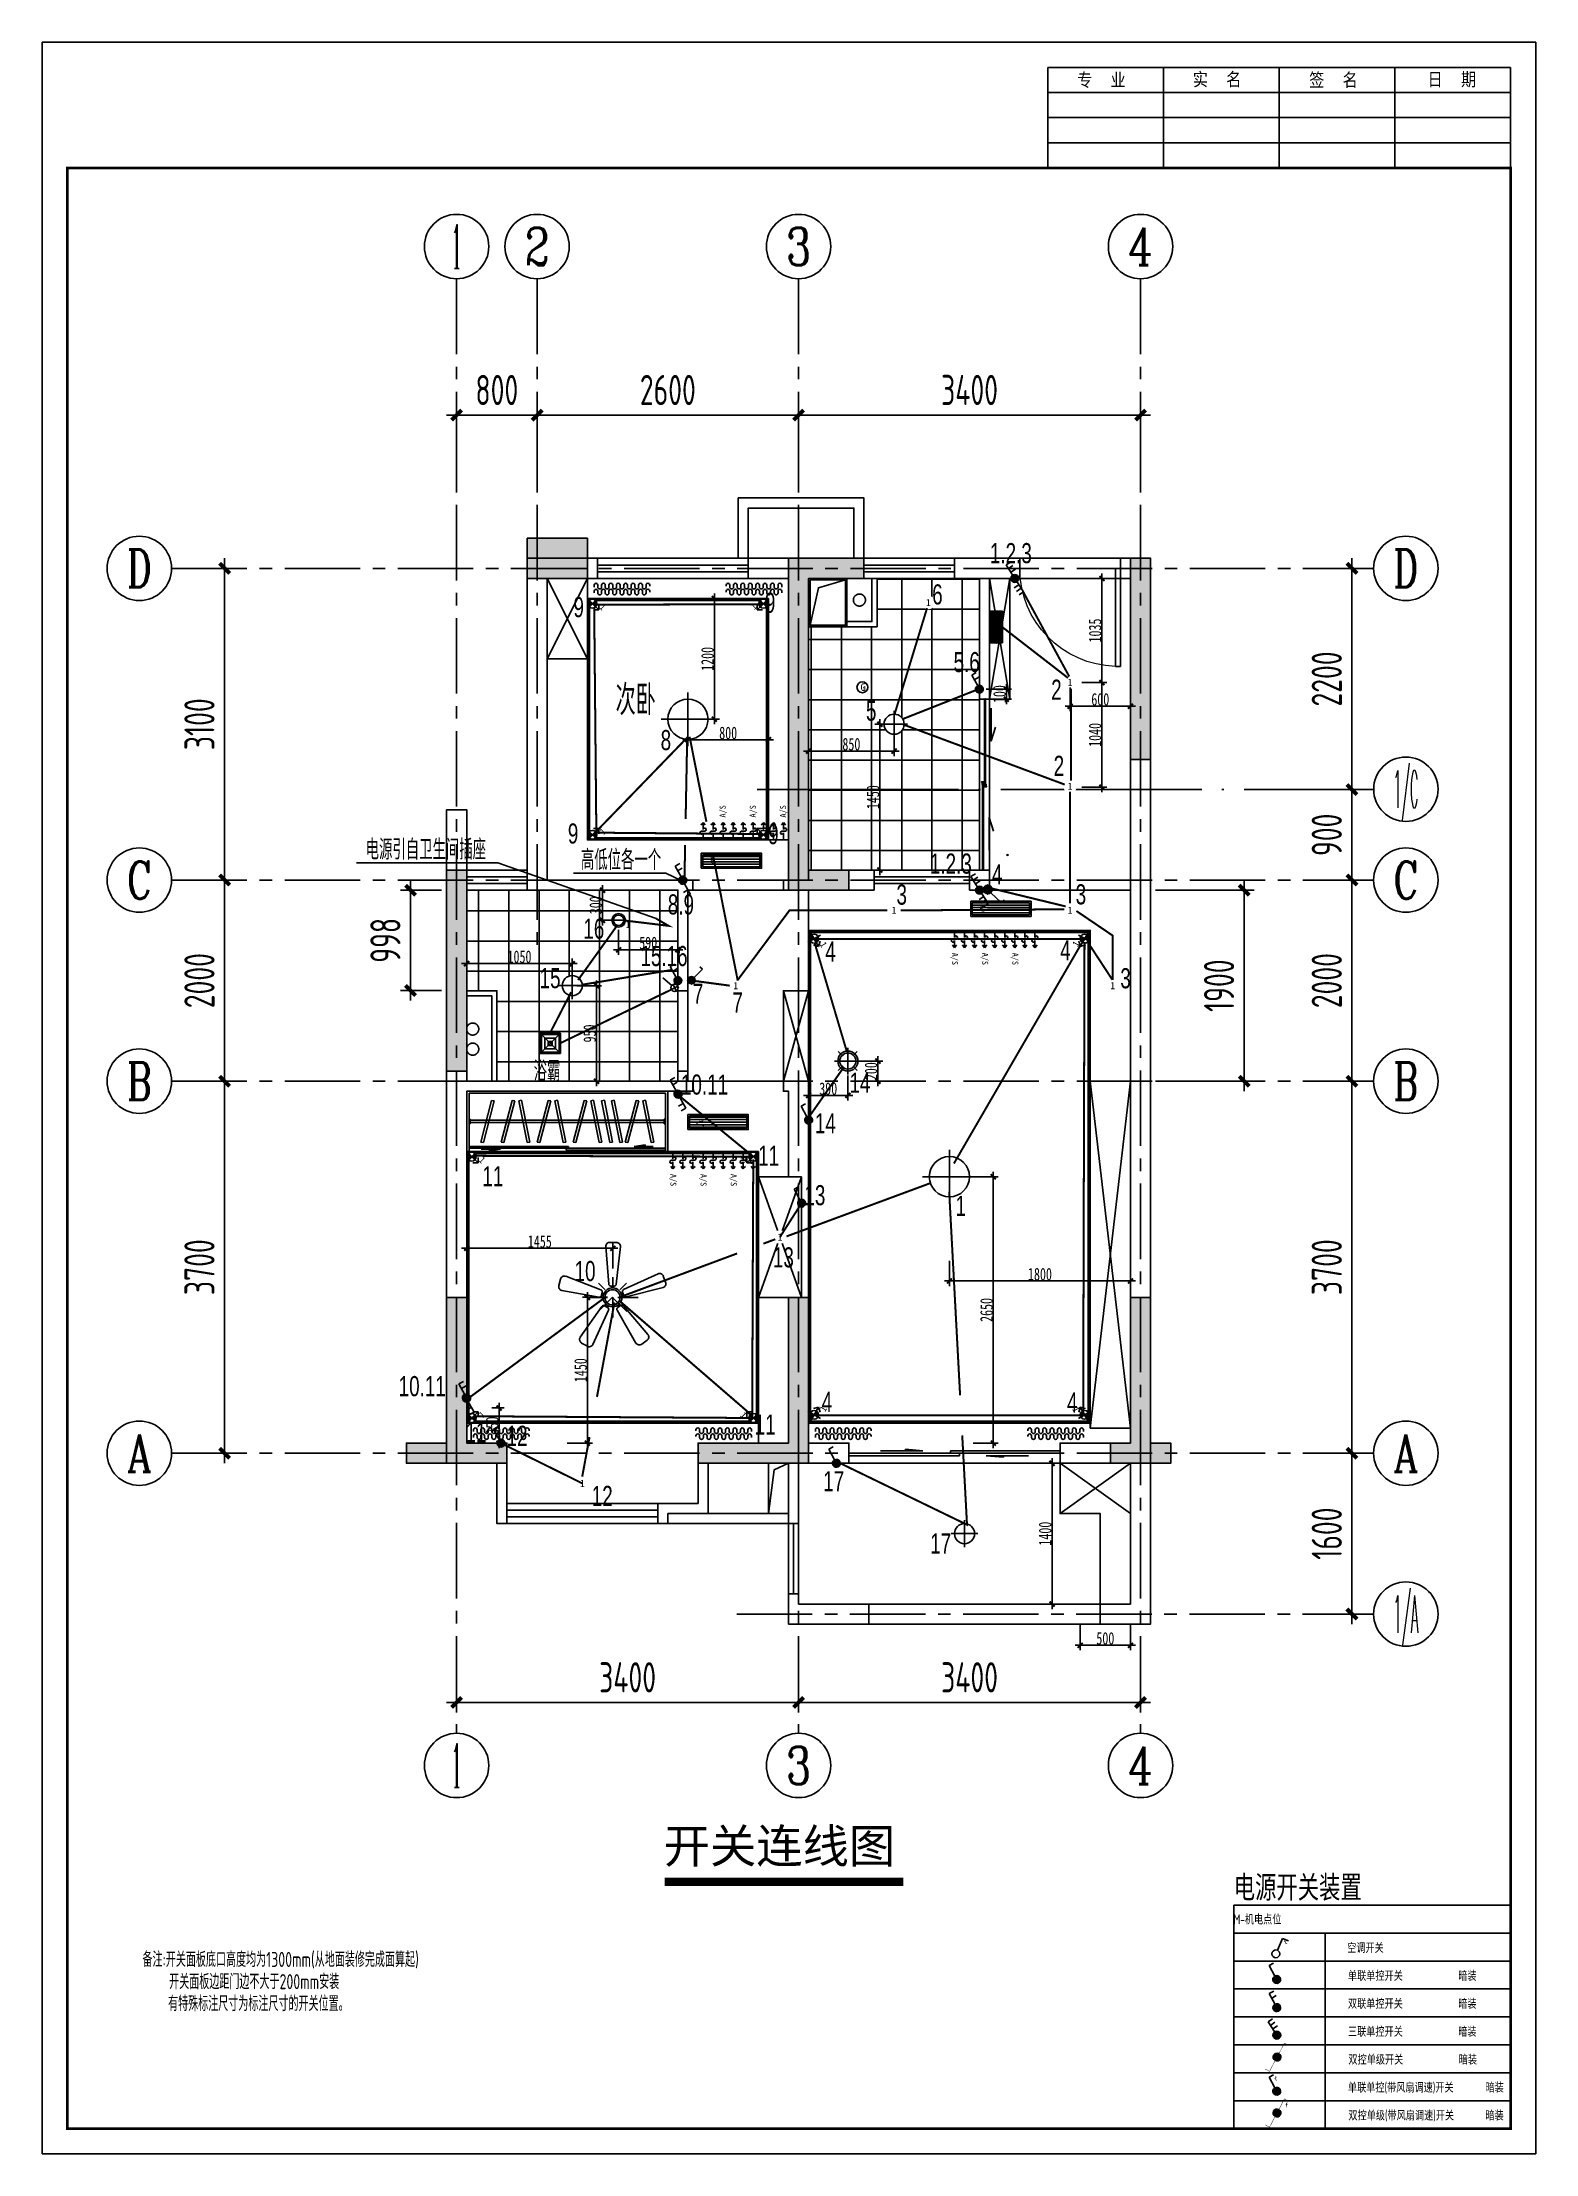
# Model space of a CAD drawing. Header units: millimetres. Extents: x -133666 to 880576, y -269375 to 86941.
# Drawn here: x 22354 to 37204, y -215593 to -194593 of the extents above; entities that cross this region are included whole.
import ezdxf
from ezdxf.enums import TextEntityAlignment as Align

# ---------------------------------------------------------------- set-up
doc = ezdxf.new("R2010")
doc.units = ezdxf.units.MM
doc.header["$LTSCALE"] = 1000
for name, pattern in [('6#轴网(1-4)20181120$0$11 12 17 18 19 20 21 22-ZW$0$DOTE', [2.42, 2, -0.2, 0.02, -0.2]), ('CENTER', [50.8, 31.75, -6.35, 6.35, -6.35]), ('CENTER2', [1.125, 0.75, -0.125, 0.125, -0.125]), ('DASH', [0.35, 0.25, -0.1]), ('DASHED', [19.05, 12.7, -6.35]), ('PS', [3200, 1500, -200, 1500])]:
    doc.linetypes.add(name, pattern=pattern)
doc.layers.get('0').update_dxf_attribs({"linetype": 'CONTINUOUS'})
doc.layers.get('Defpoints').update_dxf_attribs({"color": 6, "linetype": 'CONTINUOUS'})
for name, color, linetype in [('6#轴网(1-4)20181120$0$11 12 17 18 19 20 21 22-ZW$0$AXIS_轴号_A', 8, 'CONTINUOUS'), ('6#轴网(1-4)20181120$0$11 12 17 18 19 20 21 22-ZW$0$AXIS_轴文_A', 8, 'CONTINUOUS'), ('6#轴网(1-4)20181120$0$11 12 17 18 19 20 21 22-ZW$0$AXIS_轴线_A', 8, '6#轴网(1-4)20181120$0$11 12 17 18 19 20 21 22-ZW$0$DOTE'), ('6#轴网(1-4)20181120$0$AXIS_TEXT', 8, 'CONTINUOUS'), ('A-area', 23, 'CONTINUOUS'), ('A-FUR', 8, 'CONTINUOUS'), ('A-Lvtry', 5, 'CONTINUOUS'), ('A-洞口', 105, 'CONTINUOUS'), ('A-烟气道', 105, 'CONTINUOUS'), ('A-看线', 105, 'CONTINUOUS'), ('A-空调室外机', 5, 'DASH'), ('AE-FLOR', 151, 'CONTINUOUS'), ('AXIS', 253, 'CENTER'), ('BORDER', 7, 'CONTINUOUS'), ('C-顶面灯具、灯带', 22, 'CONTINUOUS'), ('C-顶面设备（风口、换气扇、投影仪）', 7, 'CONTINUOUS'), ('C-顶面造型线', 32, 'CONTINUOUS'), ('DIM', 3, 'CONTINUOUS'), ('EQUIP-照明', 3, 'CONTINUOUS'), ('EQUIP-箱柜', 3, 'CONTINUOUS'), ('M-机电点位(布局空间)', 7, 'CONTINUOUS'), ('P-窗帘', 146, 'CONTINUOUS'), ('PS', 6, 'PS'), ('PUB_HATCH', 8, 'CONTINUOUS'), ('PUB_TEXT', 7, 'CONTINUOUS'), ('TEL_TEXT', 7, 'CONTINUOUS'), ('TEXT', 7, 'CONTINUOUS'), ('TQ', 7, 'CONTINUOUS'), ('W-文字', 35, 'CONTINUOUS'), ('WALL', 2, 'CONTINUOUS'), ('WINDOW', 4, 'CONTINUOUS'), ('WIRE-照明', 1, 'CONTINUOUS'), ('剪力墙', 6, 'CONTINUOUS'), ('家具', 8, 'CONTINUOUS'), ('栏杆', 142, 'CONTINUOUS'), ('电气标注', 2, 'CONTINUOUS'), ('门', 9, 'CONTINUOUS')]:
    doc.layers.add(name, color=color, linetype=linetype)
doc.layers.add('S-ANNO-REVS', color=1, linetype='CONTINUOUS', true_color=0xff0000, plot=False)
doc.styles.add('6#轴网(1-4)20181120$0$11 12 17 18 19 20 21 22-ZW$0$_TCH_AXIS', font='COMPLEX', dxfattribs={"bigfont": 'GBCBIG'})
doc.styles.add('6#轴网(1-4)20181120$0$COMPLEX', font='COMPLEX')
doc.styles.add('_HZTXT', font='BZXW', dxfattribs={"width": 0.7, "bigfont": 'BZHZ'})
doc.styles.add('_TCH_LABEL', font='COMPLEX', dxfattribs={"bigfont": 'GBCBIG'})
doc.styles.add('_TEL_DIM', font='', dxfattribs={"width": 0.8, "height": 3.5})
doc.styles.add('DIM', font='', dxfattribs={"width": 0.7})
doc.styles.get("Standard").update_dxf_attribs({"font": 'tssdeng.shx', "bigfont": 'tssdchn.shx'})
doc.styles.add('TSSD_NORM', font='tssdeng.shx', dxfattribs={"bigfont": 'hztxt.shx'})
doc.styles.add('WORD-1', font='tssdeng.shx', dxfattribs={"width": 0.7, "bigfont": 'tssdchn.shx'})
doc.styles.add('WORD-2', font='simhei.ttf')
doc.styles.add('XZ', font='', dxfattribs={"width": 0.7})
doc.styles.add('ZZ', font='tssdeng.shx', dxfattribs={"width": 0.7, "bigfont": 'tssdchn.shx'})
doc.styles.add('图框－2', font='tssdeng.shx', dxfattribs={"width": 0.7, "bigfont": 'TSSDCHN.shx'})
doc.styles.add('文字2', font='simhei.ttf')
doc.styles.add('黑体', font='simhei.ttf')
doc.styles.get('_TEL_DIM').set_extended_font_data('SimSun')
doc.styles.get('DIM').set_extended_font_data('SimSun')
doc.styles.get('XZ').set_extended_font_data('SimSun')
doc.dimstyles.new('TSSD_100_100', dxfattribs={"dimtxt": 300, "dimasz": 100, "dimexe": 100, "dimexo": 250, "dimgap": 100, "dimtad": 1, "dimdec": 0, "dimzin": 0, "dimdsep": 46, "dimtxsty": 'ZZ', "dimblk": 'ARCHTICK', "dimcen": 0, "dimdle": 100, "dimclrd": 256, "dimclrt": 7, "dimadec": 0, "dimazin": 0, "dimtfac": 1, "dimtdec": 0, "dimtix": 1, "dimtmove": 2, "dimatfit": 3, "dimfxl": 0, "dimtolj": 1, "dimtzin": 0, "dimarcsym": 0})
doc.dimstyles.new('金螳螂1-50', dxfattribs={"dimscale": 50, "dimtxt": 2.5, "dimasz": 1, "dimexe": 1, "dimexo": 1, "dimgap": 0.1, "dimtad": 1, "dimdec": 0, "dimrnd": 5, "dimzin": 0, "dimdsep": 46, "dimtxsty": 'DIM', "dimblk": 'ARCHTICK', "dimcen": 2, "dimdle": 1, "dimclrd": 254, "dimclre": 254, "dimclrt": 30, "dimadec": 0, "dimazin": 0, "dimtfac": 1, "dimtdec": 0, "dimtix": 1, "dimtmove": 2, "dimatfit": 3, "dimldrblk": 'A', "dimfxl": 0, "dimtolj": 1, "dimtzin": 0, "dimarcsym": 0})
pattern_1 = [(0, (483.662, 0), (9e-15, 25.4), [])]

msp = doc.modelspace()

# ---------------------------------------------------------------- texts
at = {"lineweight": 120, "style": '文字2'}
for rotation, p in [(22.04904, (34610.8, -214872.8)), (5.48341, (34711, -215131.8))]:
    msp.add_text('f', height=41.5, rotation=rotation, dxfattribs=at).set_placement(p)
at = {"layer": 'C-顶面设备（风口、换气扇、投影仪）', "width": 0.7}
for s, p in [('备注:开关面板底口高度均为1300mm(从地面装修完成面算起)', (23350.3, -213735.6)), ('开关面板边距门边不大于200mm安装', (23615.9, -213956)), ('有特殊标注尺寸为标注尺寸的开关位置。', (23605.1, -214174.6))]:
    msp.add_text(s, height=150, dxfattribs=at).set_placement(p)
at = {"layer": 'M-机电点位(布局空间)', "color": 7, "style": 'WORD-1', "width": 0.7}
msp.add_text('M-机电点位', height=100, dxfattribs=at).set_placement((34200.5, -213262.5), align=Align.MIDDLE_LEFT)
at = {"layer": 'PUB_TEXT', "width": 0.7}
msp.add_text('次卧', height=300, dxfattribs=at).set_placement((28054.8, -201284.6))
at = {"layer": 'PUB_TEXT', "style": '黑体'}
msp.add_text('开关连线图', height=337.59, dxfattribs=at).set_placement((28532.8, -212700.6))
at = {"layer": 'W-文字', "color": 35, "ltscale": 1000, "style": 'XZ', "width": 0.7}
msp.add_text('电源开关装置', height=222.22, dxfattribs=at).set_placement((34200.5, -213051.8))
at = {"layer": 'W-文字', "color": 35, "style": 'WORD-1', "width": 0.7}
for s, p in [('空调开关', (35328.4, -213545.7)), ('单联单控开关', (35336.4, -213823.5)), ('双联单控开关', (35336.4, -214101.3)), ('三联单控开关', (35336.4, -214379)), ('双控单级开关', (35340.8, -214656.8)), ('单联单控(带风扇调速)开关', (35336.4, -214934.6)), ('双控单级(带风扇调速)开关', (35340.8, -215212.4))]:
    msp.add_text(s, height=100, dxfattribs=at).set_placement(p, align=Align.MIDDLE_LEFT)
for p in [(36523.7, -213823.5), (36523.7, -214101.3), (36523.7, -214379), (36528.6, -214656.8), (36795, -214934.6), (36794.6, -215212.4)]:
    msp.add_text('暗装', height=100, dxfattribs=at).set_placement(p, align=Align.MIDDLE_CENTER)
at = {"layer": '电气标注', "style": '_HZTXT', "width": 0.7}
for s, p in [('1.2.3', (31984.8, -199774.3, 0)), ('5.6', (31545.5, -200857.7, 0)), ('电源引自卫生间插座', (26167.9, -202722.2, 0)), ('1.2.3', (31387.9, -202861.6, 0)), ('4', (31848.6, -202968.6, 0)), ('8.9', (28704.4, -203268.1, 0)), ('15.16', (28536, -203781, 0)), ('7', (28875, -204156.2, 0)), ('浴霸', (27373.3, -204925.7)), ('10.11', (28938.9, -205059.4, 0)), ('14', (30140.7, -205444.3, 0)), ('13', (30036.3, -206159.5, 0)), ('10', (27751, -206913.9, 0)), ('10.11', (26132.1, -208058.5, 0)), ('12', (27074.6, -208552.7, 0)), ('17', (30223.1, -209004.4, 0))]:
    msp.add_text(s, height=200, rotation=0.00001, dxfattribs=at).set_placement(p, align=Align.CENTER)

# ---------------------------------------------------------------- blocks, each defined once
blk = doc.blocks.new('6#轴网(1-4)20181120$0$_AXISO')
at = {"color": 8}
blk.add_circle((0, 0), 0.5, dxfattribs=at)
at = {"layer": '6#轴网(1-4)20181120$0$AXIS_TEXT', "color": 8, "style": '6#轴网(1-4)20181120$0$COMPLEX', "width": 1.041667}
blk.add_attdef('A', text='', height=0.56, dxfattribs=at).set_placement((-0.25, -0.28), (0.25, -0.28), align=Align.FIT)
blk = doc.blocks.new('_ArchTick')
at = {"color": 0, "linetype": 'ByBlock', "const_width": 0.4}
blk.add_lwpolyline([(-0.5, -0.5), (0.5, 0.5)], dxfattribs=at)
blk = doc.blocks.new('*D348')
at = {"layer": 'Defpoints', "color": 0, "transparency": 16777216}
for p in [(-2307, 8900), (-2135, 8900), (-2135, 5800)]:
    blk.add_point(p, dxfattribs=at)
at = {"layer": 'DIM', "color": 0, "lineweight": -2, "transparency": 16777216}
for p, q in [((-2385, 8900), (-2407, 8900)), ((-2385, 5800), (-2407, 5800))]:
    blk.add_line(p, q, dxfattribs=at)
at = {"layer": 'DIM', "lineweight": -2, "transparency": 16777216}
blk.add_line((-2307, 5700), (-2307, 9000), dxfattribs=at)
at = {"layer": 'DIM', "lineweight": -2, "transparency": 16777216, "xscale": 100, "yscale": 100, "zscale": 100}
for p, rotation in [((-2307, 8900), 90), ((-2307, 5800), 270)]:
    blk.add_blockref('_ArchTick', p, dxfattribs=dict(at, rotation=rotation))
at = {"layer": 'DIM', "color": 7, "transparency": 16777216, "insert": (-2557, 7350), "char_height": 300, "attachment_point": 5, "rotation": 90, "style": 'ZZ'}
blk.add_mtext('\\A1;3100', dxfattribs=at)
blk = doc.blocks.new('*D349')
at = {"layer": 'Defpoints', "color": 0, "transparency": 16777216}
for p in [(3400, -1600), (0, -1725), (3400, -2379)]:
    blk.add_point(p, dxfattribs=at)
at = {"layer": 'DIM', "color": 0, "lineweight": -2, "transparency": 16777216}
for p, q in [((3400, -1850), (3400, -2479)), ((0, -1975), (0, -2479))]:
    blk.add_line(p, q, dxfattribs=at)
at = {"layer": 'DIM', "lineweight": -2, "transparency": 16777216}
blk.add_line((-100, -2379), (3500, -2379), dxfattribs=at)
at = {"layer": 'DIM', "lineweight": -2, "transparency": 16777216, "xscale": 100, "yscale": 100, "zscale": 100, "rotation": 180}
blk.add_blockref('_ArchTick', (0, -2379), dxfattribs=at)
at = {"layer": 'DIM', "lineweight": -2, "transparency": 16777216, "xscale": 100, "yscale": 100, "zscale": 100}
blk.add_blockref('_ArchTick', (3400, -2379), dxfattribs=at)
at = {"layer": 'DIM', "color": 7, "transparency": 16777216, "insert": (1700, -2129), "char_height": 300, "attachment_point": 5, "style": 'ZZ'}
blk.add_mtext('\\A1;3400', dxfattribs=at)
blk = doc.blocks.new('*D350')
at = {"layer": 'Defpoints', "color": 0, "transparency": 16777216}
for p in [(3400, -1600), (6800, -1600), (6800, -2379)]:
    blk.add_point(p, dxfattribs=at)
at = {"layer": 'DIM', "color": 0, "lineweight": -2, "transparency": 16777216}
for p, q in [((3400, -1850), (3400, -2479)), ((6800, -1850), (6800, -2479))]:
    blk.add_line(p, q, dxfattribs=at)
at = {"layer": 'DIM', "lineweight": -2, "transparency": 16777216}
blk.add_line((3300, -2379), (6900, -2379), dxfattribs=at)
at = {"layer": 'DIM', "lineweight": -2, "transparency": 16777216, "xscale": 100, "yscale": 100, "zscale": 100, "rotation": 180}
blk.add_blockref('_ArchTick', (3400, -2379), dxfattribs=at)
at = {"layer": 'DIM', "lineweight": -2, "transparency": 16777216, "xscale": 100, "yscale": 100, "zscale": 100}
blk.add_blockref('_ArchTick', (6800, -2379), dxfattribs=at)
at = {"layer": 'DIM', "color": 7, "transparency": 16777216, "insert": (5100, -2129), "char_height": 300, "attachment_point": 5, "style": 'ZZ'}
blk.add_mtext('\\A1;3400', dxfattribs=at)
blk = doc.blocks.new('*D351')
at = {"layer": 'Defpoints', "color": 0, "transparency": 16777216}
for p in [(-2135, 5800), (-2307, 3800), (-2135, 3800)]:
    blk.add_point(p, dxfattribs=at)
at = {"layer": 'DIM', "lineweight": -2, "transparency": 16777216}
blk.add_line((-2307, 5900), (-2307, 3700), dxfattribs=at)
at = {"layer": 'DIM', "color": 0, "lineweight": -2, "transparency": 16777216}
for p, q in [((-2385, 5800), (-2407, 5800)), ((-2385, 3800), (-2407, 3800))]:
    blk.add_line(p, q, dxfattribs=at)
at = {"layer": 'DIM', "lineweight": -2, "transparency": 16777216, "xscale": 100, "yscale": 100, "zscale": 100}
for p, rotation in [((-2307, 5800), 90), ((-2307, 3800), 270)]:
    blk.add_blockref('_ArchTick', p, dxfattribs=dict(at, rotation=rotation))
at = {"layer": 'DIM', "color": 7, "transparency": 16777216, "insert": (-2557, 4800), "char_height": 300, "attachment_point": 5, "rotation": 90, "style": 'ZZ'}
blk.add_mtext('\\A1;2000', dxfattribs=at)
blk = doc.blocks.new('*D352')
at = {"layer": 'Defpoints', "color": 0, "transparency": 16777216}
for p in [(-2135, 3800), (-2307, 100), (-2135, 100)]:
    blk.add_point(p, dxfattribs=at)
at = {"layer": 'DIM', "color": 0, "lineweight": -2, "transparency": 16777216}
for p, q in [((-2385, 3800), (-2407, 3800)), ((-2385, 100), (-2407, 100))]:
    blk.add_line(p, q, dxfattribs=at)
at = {"layer": 'DIM', "lineweight": -2, "transparency": 16777216}
blk.add_line((-2307, 3900), (-2307, 0), dxfattribs=at)
at = {"layer": 'DIM', "lineweight": -2, "transparency": 16777216, "xscale": 100, "yscale": 100, "zscale": 100}
for p, rotation in [((-2307, 3800), 90), ((-2307, 100), 270)]:
    blk.add_blockref('_ArchTick', p, dxfattribs=dict(at, rotation=rotation))
at = {"layer": 'DIM', "color": 7, "transparency": 16777216, "insert": (-2557, 1950), "char_height": 300, "attachment_point": 5, "rotation": 90, "style": 'ZZ'}
blk.add_mtext('\\A1;3700', dxfattribs=at)
blk = doc.blocks.new('*D353')
at = {"layer": 'Defpoints', "color": 0, "transparency": 16777216}
for p in [(6800, 10424), (3400, 9440), (6800, 9440)]:
    blk.add_point(p, dxfattribs=at)
at = {"layer": 'DIM', "color": 0, "lineweight": -2, "transparency": 16777216}
for p, q in [((3400, 9690), (3400, 10524)), ((6800, 9690), (6800, 10524))]:
    blk.add_line(p, q, dxfattribs=at)
at = {"layer": 'DIM', "lineweight": -2, "transparency": 16777216}
blk.add_line((3300, 10424), (6900, 10424), dxfattribs=at)
at = {"layer": 'DIM', "lineweight": -2, "transparency": 16777216, "xscale": 100, "yscale": 100, "zscale": 100, "rotation": 180}
blk.add_blockref('_ArchTick', (3400, 10424), dxfattribs=at)
at = {"layer": 'DIM', "lineweight": -2, "transparency": 16777216, "xscale": 100, "yscale": 100, "zscale": 100}
blk.add_blockref('_ArchTick', (6800, 10424), dxfattribs=at)
at = {"layer": 'DIM', "color": 7, "transparency": 16777216, "insert": (5100, 10674), "char_height": 300, "attachment_point": 5, "style": 'ZZ'}
blk.add_mtext('\\A1;3400', dxfattribs=at)
blk = doc.blocks.new('*D354')
at = {"layer": 'Defpoints', "color": 0, "transparency": 16777216}
for p in [(8739, 100), (8902, 100), (8739, -1500)]:
    blk.add_point(p, dxfattribs=at)
at = {"layer": 'DIM', "lineweight": -2, "transparency": 16777216}
blk.add_line((8902, -1600), (8902, 200), dxfattribs=at)
at = {"layer": 'DIM', "color": 0, "lineweight": -2, "transparency": 16777216}
for p, q in [((8989, 100), (9002, 100)), ((8989, -1500), (9002, -1500))]:
    blk.add_line(p, q, dxfattribs=at)
at = {"layer": 'DIM', "lineweight": -2, "transparency": 16777216, "xscale": 100, "yscale": 100, "zscale": 100}
for p, rotation in [((8902, 100), 90), ((8902, -1500), 270)]:
    blk.add_blockref('_ArchTick', p, dxfattribs=dict(at, rotation=rotation))
at = {"layer": 'DIM', "color": 7, "transparency": 16777216, "insert": (8652, -700), "char_height": 300, "attachment_point": 5, "rotation": 90, "style": 'ZZ'}
blk.add_mtext('\\A1;1600', dxfattribs=at)
blk = doc.blocks.new('*D355')
at = {"layer": 'Defpoints', "color": 0, "transparency": 16777216}
for p in [(8739, 3800), (8902, 3800), (8739, 100)]:
    blk.add_point(p, dxfattribs=at)
at = {"layer": 'DIM', "lineweight": -2, "transparency": 16777216}
blk.add_line((8902, 0), (8902, 3900), dxfattribs=at)
at = {"layer": 'DIM', "color": 0, "lineweight": -2, "transparency": 16777216}
for p, q in [((8989, 3800), (9002, 3800)), ((8989, 100), (9002, 100))]:
    blk.add_line(p, q, dxfattribs=at)
at = {"layer": 'DIM', "lineweight": -2, "transparency": 16777216, "xscale": 100, "yscale": 100, "zscale": 100}
for p, rotation in [((8902, 3800), 90), ((8902, 100), 270)]:
    blk.add_blockref('_ArchTick', p, dxfattribs=dict(at, rotation=rotation))
at = {"layer": 'DIM', "color": 7, "transparency": 16777216, "insert": (8652, 1950), "char_height": 300, "attachment_point": 5, "rotation": 90, "style": 'ZZ'}
blk.add_mtext('\\A1;3700', dxfattribs=at)
blk = doc.blocks.new('*D356')
at = {"layer": 'Defpoints', "color": 0, "transparency": 16777216}
for p in [(8739, 5800), (8902, 5800), (8739, 3800)]:
    blk.add_point(p, dxfattribs=at)
at = {"layer": 'DIM', "lineweight": -2, "transparency": 16777216}
blk.add_line((8902, 3700), (8902, 5900), dxfattribs=at)
at = {"layer": 'DIM', "color": 0, "lineweight": -2, "transparency": 16777216}
for p, q in [((8989, 5800), (9002, 5800)), ((8989, 3800), (9002, 3800))]:
    blk.add_line(p, q, dxfattribs=at)
at = {"layer": 'DIM', "lineweight": -2, "transparency": 16777216, "xscale": 100, "yscale": 100, "zscale": 100}
for p, rotation in [((8902, 5800), 90), ((8902, 3800), 270)]:
    blk.add_blockref('_ArchTick', p, dxfattribs=dict(at, rotation=rotation))
at = {"layer": 'DIM', "color": 7, "transparency": 16777216, "insert": (8652, 4800), "char_height": 300, "attachment_point": 5, "rotation": 90, "style": 'ZZ'}
blk.add_mtext('\\A1;2000', dxfattribs=at)
blk = doc.blocks.new('*D357')
at = {"layer": 'Defpoints', "color": 0, "transparency": 16777216}
for p in [(8739, 6700), (8902, 6700), (8739, 5800)]:
    blk.add_point(p, dxfattribs=at)
at = {"layer": 'DIM', "lineweight": -2, "transparency": 16777216}
blk.add_line((8902, 5700), (8902, 6800), dxfattribs=at)
at = {"layer": 'DIM', "color": 0, "lineweight": -2, "transparency": 16777216}
for p, q in [((8989, 6700), (9002, 6700)), ((8989, 5800), (9002, 5800))]:
    blk.add_line(p, q, dxfattribs=at)
at = {"layer": 'DIM', "lineweight": -2, "transparency": 16777216, "xscale": 100, "yscale": 100, "zscale": 100}
for p, rotation in [((8902, 6700), 90), ((8902, 5800), 270)]:
    blk.add_blockref('_ArchTick', p, dxfattribs=dict(at, rotation=rotation))
at = {"layer": 'DIM', "color": 7, "transparency": 16777216, "insert": (8652, 6250), "char_height": 300, "attachment_point": 5, "rotation": 90, "style": 'ZZ'}
blk.add_mtext('\\A1;900', dxfattribs=at)
blk = doc.blocks.new('*D358')
at = {"layer": 'Defpoints', "color": 0, "transparency": 16777216}
for p in [(8739, 8900), (8902, 8900), (8739, 6700)]:
    blk.add_point(p, dxfattribs=at)
at = {"layer": 'DIM', "lineweight": -2, "transparency": 16777216}
blk.add_line((8902, 6600), (8902, 9000), dxfattribs=at)
at = {"layer": 'DIM', "color": 0, "lineweight": -2, "transparency": 16777216}
for p, q in [((8989, 8900), (9002, 8900)), ((8989, 6700), (9002, 6700))]:
    blk.add_line(p, q, dxfattribs=at)
at = {"layer": 'DIM', "lineweight": -2, "transparency": 16777216, "xscale": 100, "yscale": 100, "zscale": 100}
for p, rotation in [((8902, 8900), 90), ((8902, 6700), 270)]:
    blk.add_blockref('_ArchTick', p, dxfattribs=dict(at, rotation=rotation))
at = {"layer": 'DIM', "color": 7, "transparency": 16777216, "insert": (8652, 7800), "char_height": 300, "attachment_point": 5, "rotation": 90, "style": 'ZZ'}
blk.add_mtext('\\A1;2200', dxfattribs=at)
blk = doc.blocks.new('*D359')
at = {"layer": 'Defpoints', "color": 0, "transparency": 16777216}
for p in [(800, 10424), (0, 9440), (800, 9440)]:
    blk.add_point(p, dxfattribs=at)
at = {"layer": 'DIM', "color": 0, "lineweight": -2, "transparency": 16777216}
for p, q in [((0, 9690), (0, 10524)), ((800, 9690), (800, 10524))]:
    blk.add_line(p, q, dxfattribs=at)
at = {"layer": 'DIM', "lineweight": -2, "transparency": 16777216}
blk.add_line((-100, 10424), (900, 10424), dxfattribs=at)
at = {"layer": 'DIM', "lineweight": -2, "transparency": 16777216, "xscale": 100, "yscale": 100, "zscale": 100, "rotation": 180}
blk.add_blockref('_ArchTick', (0, 10424), dxfattribs=at)
at = {"layer": 'DIM', "lineweight": -2, "transparency": 16777216, "xscale": 100, "yscale": 100, "zscale": 100}
blk.add_blockref('_ArchTick', (800, 10424), dxfattribs=at)
at = {"layer": 'DIM', "color": 7, "transparency": 16777216, "insert": (400, 10674), "char_height": 300, "attachment_point": 5, "style": 'ZZ'}
blk.add_mtext('\\A1;800', dxfattribs=at)
blk = doc.blocks.new('*D360')
at = {"layer": 'Defpoints', "color": 0, "transparency": 16777216}
for p in [(3400, 10424), (800, 9440), (3400, 9440)]:
    blk.add_point(p, dxfattribs=at)
at = {"layer": 'DIM', "color": 0, "lineweight": -2, "transparency": 16777216}
for p, q in [((800, 9690), (800, 10524)), ((3400, 9690), (3400, 10524))]:
    blk.add_line(p, q, dxfattribs=at)
at = {"layer": 'DIM', "lineweight": -2, "transparency": 16777216}
blk.add_line((700, 10424), (3500, 10424), dxfattribs=at)
at = {"layer": 'DIM', "lineweight": -2, "transparency": 16777216, "xscale": 100, "yscale": 100, "zscale": 100, "rotation": 180}
blk.add_blockref('_ArchTick', (800, 10424), dxfattribs=at)
at = {"layer": 'DIM', "lineweight": -2, "transparency": 16777216, "xscale": 100, "yscale": 100, "zscale": 100}
blk.add_blockref('_ArchTick', (3400, 10424), dxfattribs=at)
at = {"layer": 'DIM', "color": 7, "transparency": 16777216, "insert": (2100, 10674), "char_height": 300, "attachment_point": 5, "style": 'ZZ'}
blk.add_mtext('\\A1;2600', dxfattribs=at)
blk = doc.blocks.new('*D841')
at = {"layer": 'Defpoints', "color": 0, "transparency": 16777216}
for p in [(26574, -203026), (26016, -204023), (26574, -204023)]:
    blk.add_point(p, dxfattribs=at)
at = {"layer": 'DIM', "color": 0, "lineweight": -2, "transparency": 16777216}
for p, q in [((26324, -203026), (25916, -203026)), ((26324, -204023), (25916, -204023))]:
    blk.add_line(p, q, dxfattribs=at)
at = {"layer": 'DIM', "lineweight": -2, "transparency": 16777216}
blk.add_line((26016, -202926), (26016, -204123), dxfattribs=at)
at = {"layer": 'DIM', "lineweight": -2, "transparency": 16777216, "xscale": 100, "yscale": 100, "zscale": 100}
for p, rotation in [((26016, -203026), 90), ((26016, -204023), 270)]:
    blk.add_blockref('_ArchTick', p, dxfattribs=dict(at, rotation=rotation))
at = {"layer": 'DIM', "color": 7, "transparency": 16777216, "insert": (25766, -203525), "char_height": 300, "attachment_point": 5, "rotation": 90, "style": 'ZZ'}
blk.add_mtext('\\A1;998', dxfattribs=at)
blk = doc.blocks.new('$DorLib2D$00000131')
at = {"color": 0, "linetype": 'Continuous'}
for p, q in [((-0.5, 0.125), (-0.5, 0)), ((0.019, 0.125), (-0.5, 0.125)), ((0.019, 0), (0.019, 0.125)), ((0.15, 0.125), (0.232, 0.197)), ((0.35, 0.125), (0.15, 0.125)), ((0.232, 0.197), (0.232, 0.125)), ((-0.5, 0), (0.019, 0)), ((-0.024, 0), (0.5, 0)), ((-0.024, -0.125), (-0.024, 0)), ((0.5, 0), (0.5, -0.125)), ((-0.35, -0.125), (-0.15, -0.125)), ((-0.232, -0.197), (-0.232, -0.125)), ((-0.15, -0.125), (-0.232, -0.197)), ((0.5, -0.125), (-0.024, -0.125))]:
    blk.add_line(p, q, dxfattribs=at)
blk = doc.blocks.new('$TCHSYS$WIN2D')
for p, q in [((-0.5, 0.5), (0.5, 0.5)), ((-0.5, 0.5), (-0.5, -0.5)), ((0.5, 0.5), (0.5, -0.5)), ((0.5, 0.167), (-0.5, 0.167)), ((0.5, -0.167), (-0.5, -0.167)), ((-0.5, -0.5), (0.5, -0.5))]:
    blk.add_line(p, q)
blk = doc.blocks.new('$DorLib2D$00000001')
for p, q in [((0.45, 0.975), (0.5, 0.975)), ((0.45, 0), (0.45, 0.975)), ((0.5, 0), (0.5, 0.975)), ((0.5, 0), (0.45, 0))]:
    blk.add_line(p, q)
at = {"lineweight": 13}
blk.add_arc((0.475, 0), 0.975, 91.4693, 180, dxfattribs=at)
blk = doc.blocks.new('*D842')
at = {"layer": 'Defpoints', "color": 0, "transparency": 16777216}
for p in [(32394, -208726), (32674, -208726), (32674, -210126)]:
    blk.add_point(p, dxfattribs=at)
at = {"layer": 'DIM', "color": 254, "lineweight": -2, "transparency": 16777216}
for p, q in [((32594, -208726), (32344, -208726)), ((32394, -210176), (32394, -208676)), ((32594, -210126), (32344, -210126))]:
    blk.add_line(p, q, dxfattribs=at)
at = {"layer": 'DIM', "color": 254, "lineweight": -2, "transparency": 16777216, "xscale": 50, "yscale": 50, "zscale": 50}
for p, rotation in [((32394, -208726), 90), ((32394, -210126), 270)]:
    blk.add_blockref('_ArchTick', p, dxfattribs=dict(at, rotation=rotation))
at = {"layer": 'DIM', "color": 30, "transparency": 16777216, "insert": (32326, -209426), "char_height": 125, "attachment_point": 5, "rotation": 90, "style": 'DIM'}
blk.add_mtext('\\A1;1400', dxfattribs=at)
blk = doc.blocks.new('A')
for p, q in [((-0.37, 0), (-2.13, 0)), ((-1.44, 1.15), (-1.09, 1.44)), ((-1.44, 1.15), (-0.37, 0)), ((-1.44, -1.15), (-0.37, 0)), ((-1.09, 1.44), (0, 0)), ((-1.09, -1.44), (0, 0)), ((-1.44, -1.15), (-1.09, -1.44))]:
    blk.add_line(p, q)
for points in [[(-1.44, 1.15), (-1.09, 1.44), (-0.37, 0), (0, 0)], [(-1.44, -1.15), (-1.09, -1.44), (-0.37, 0), (0, 0)]]:
    blk.add_solid(points)
blk = doc.blocks.new('*D843')
at = {"layer": 'Defpoints', "color": 0, "transparency": 16777216}
for p in [(32674, -210126), (33174, -210126), (33174, -210536)]:
    blk.add_point(p, dxfattribs=at)
at = {"layer": 'DIM', "color": 254, "lineweight": -2, "transparency": 16777216}
for p, q in [((32674, -210336), (32674, -210586)), ((33174, -210336), (33174, -210586)), ((32624, -210536), (33224, -210536))]:
    blk.add_line(p, q, dxfattribs=at)
at = {"layer": 'DIM', "color": 254, "lineweight": -2, "transparency": 16777216, "xscale": 50, "yscale": 50, "zscale": 50, "rotation": 180}
blk.add_blockref('_ArchTick', (32674, -210536), dxfattribs=at)
at = {"layer": 'DIM', "color": 254, "lineweight": -2, "transparency": 16777216, "xscale": 50, "yscale": 50, "zscale": 50}
blk.add_blockref('_ArchTick', (33174, -210536), dxfattribs=at)
at = {"layer": 'DIM', "color": 30, "transparency": 16777216, "insert": (32924, -210468), "char_height": 125, "attachment_point": 5, "style": 'DIM'}
blk.add_mtext('\\A1;500', dxfattribs=at)
blk = doc.blocks.new('_TSHQ_H')
at = {"layer": 'TQ'}
for p, q in [((-92, 0), (-92, 20)), ((0, 20), (-92, 20)), ((-69, 0), (-69, 20)), ((-46, 0), (-46, 20)), ((-23, 0), (-23, 20)), ((0, 0), (0, 20)), ((0, 15), (-92, 15)), ((0, 10), (-92, 10)), ((0, 5), (-92, 5))]:
    blk.add_line(p, q, dxfattribs=at)
at = {"layer": 'TEXT', "style": 'TSSD_NORM'}
for s, p in [('专  业', (-81.37, 15.89)), ('实  名', (-58.38, 16)), ('签  名', (-35.23, 15.89)), ('日  期', (-11.69, 16))]:
    blk.add_text(s, height=3, dxfattribs=at).set_placement(p, align=Align.CENTER)
blk = doc.blocks.new('B20190319225928')
at = {"layer": 'BORDER'}
blk.add_lwpolyline([(0, 0), (0, 29700), (42000, 29700), (42000, 0)], close=True, dxfattribs=at)
at = {"layer": 'BORDER', "const_width": 50}
blk.add_lwpolyline([(2500, 500), (2500, 29200), (41500, 29200), (41500, 500)], close=True, dxfattribs=at)
at = {"layer": 'BORDER', "xscale": 100, "yscale": 100, "zscale": 100, "rotation": 90}
blk.add_blockref('_TSHQ_H', (2500, 29200), dxfattribs=at)
blk = doc.blocks.new('dfdjjfg')
at = {"layer": 'C-顶面灯具、灯带'}
for p, q in [((102369, -78605, 0), (102391, -78566, 0)), ((102754, -78918, 0), (102377, -78638, 0)), ((102848, -78761, 0), (102424, -78556, 0)), ((102866, -78831, 0), (102825, -78901, 0))]:
    blk.add_line(p, q, dxfattribs=at)
at = {"layer": 'C-顶面灯具、灯带', "elevation": 0}
blk.add_lwpolyline([(102355, -78584), (102366, -78564), (102386, -78576), (102374, -78595)], close=True, dxfattribs=at)
at = {"layer": 'C-顶面灯具、灯带'}
for centre, radius, start, end in [((102391, -78617, 0), 25, 150, 236.4665), ((102413, -78579, 0), 25, 63.5335, 150), ((102782, -78876, 0), 49.9, 236.4665, 330), ((102824, -78805, 0), 49.9, 327.8045, 61.338)]:
    blk.add_arc(centre, radius, start, end, dxfattribs=at)
blk = doc.blocks.new('dfdfhhfqqe')
at = {"layer": 'C-顶面灯具、灯带', "color": 251, "linetype": 'DASHED', "ltscale": 0.02}
for p, q in [((102090, -78696, 0), (102443, -78343, 0)), ((102445, -78696, 0), (102092, -78343, 0)), ((102272, -78770, 0), (102272, -78271, 0)), ((102586, -78520, 0), (101949, -78520, 0))]:
    blk.add_line(p, q, dxfattribs=at)
at = {"layer": 'C-顶面灯具、灯带'}
blk.add_circle((102268, -78520, 0), 117, dxfattribs=at)
at = {"layer": 'C-顶面灯具、灯带', "color": 251}
blk.add_circle((102268, -78520, 0), 94.6, dxfattribs=at)
at = {"layer": 'C-顶面灯具、灯带'}
for p, rotation in [((86130, -206431), 120.3263484312801), ((221725, -127012), 195.4205350051824), ((-23344, -107555), 50.53026438440089), ((178115, 25732), 271.4733682363907), ((40129, 34441), 336.3318596501865)]:
    blk.add_blockref('dfdjjfg', p, dxfattribs=dict(at, rotation=rotation))
blk = doc.blocks.new('u5g')
at = {"color": 8, "linetype": 'DASH', "ltscale": 20}
for p, q in [((20, -300), (30, -300)), ((20, -350), (30, -350)), ((30, -300), (30, -350)), ((1695, -313), (30, -313)), ((1695, -338), (30, -338)), ((1705, -300), (1695, -300)), ((1695, -300), (1695, -350)), ((1705, -350), (1695, -350))]:
    blk.add_line(p, q, dxfattribs=at)
at = {"color": 8, "ltscale": 20}
for p, q in [((125, -623), (290, -623)), ((290, -623), (195, -642)), ((195, -642), (195, -623)), ((1435, -595), (1530, -576)), ((1600, -595), (1435, -595)), ((1530, -576), (1530, -595))]:
    blk.add_line(p, q, dxfattribs=at)
at = {"linetype": 'DASH', "ltscale": 20}
for points in [[(1725, 0), (0, 0), (0, -650), (1725, -650)], [(20, -595), (873, -595), (873, -615), (20, -615)], [(853, -615), (1705, -615), (1705, -635), (853, -635)]]:
    blk.add_lwpolyline(points, close=True, dxfattribs=at)
blk.add_lwpolyline([(1705, -650), (1705, -20), (20, -20), (20, -650)], dxfattribs=at)
at = {"color": 8, "linetype": 'DASH', "ltscale": 20}
for points in [[(121, -548), (214, -100), (237, -105), (144, -552)], [(297, -548), (391, -100), (414, -105), (320, -552)], [(519, -554), (448, -102), (471, -98), (542, -550)], [(605, -548), (698, -100), (721, -105), (628, -552)], [(828, -554), (757, -102), (780, -98), (851, -550)], [(914, -548), (1007, -100), (1030, -105), (937, -552)], [(1135, -554), (1064, -102), (1087, -98), (1158, -550)], [(1228, -554), (1157, -102), (1181, -98), (1251, -550)], [(1314, -554), (1243, -102), (1266, -98), (1337, -550)], [(1360, -548), (1454, -100), (1477, -105), (1383, -552)], [(1581, -554), (1510, -102), (1534, -98), (1604, -550)]]:
    blk.add_lwpolyline(points, close=True, dxfattribs=at)
blk = doc.blocks.new('DIFF-WLL')
at = {"color": 7, "linetype": 'ByBlock'}
for p, q in [((0, 0), (2.05, 0)), ((5, 0), (4.28, 0.61)), ((4.28, 0.61), (4.76, 0)), ((2.95, 0), (4.76, 0)), ((5, 0), (4.28, -0.61)), ((4.28, -0.61), (4.76, 0))]:
    blk.add_line(p, q, dxfattribs=at)
for centre, radius, start, end in [((2.06, 0.44), 0.443, 4.45184, 269.23605), ((-3.48, 0.01), 5.99, 356.4344, 4.45184), ((2.94, -0.44), 0.443, 169.22286, 89.23605)]:
    blk.add_arc(centre, radius, start, end, dxfattribs=at)
blk = doc.blocks.new('*U392')
at = {"color": 251}
blk.add_line((0, 300), (0, 0), dxfattribs=at)
at = {"color": 251, "xscale": 34.56325301062316, "yscale": 34.56325301062316, "zscale": 34.56325301062316}
for p in [(0, 250), (0, 150), (0, 50)]:
    blk.add_blockref('DIFF-WLL', p, dxfattribs=at)
at = {"style": 'WORD-2'}
blk.add_attdef('A/S', (222, 25), '', height=60, dxfattribs=at)
blk = doc.blocks.new('条形风口')
at = {"linetype": 'DASHED', "ltscale": 5}
h = blk.add_hatch(dxfattribs=at)
h.set_pattern_fill('ANSI31', color=250, scale=8, angle=315, style=0)
h.set_pattern_definition(pattern_1)
h.paths.add_polyline_path([(584, 16), (584, 134), (16, 134), (16, 16)])
blk.add_line((0, 150), (0, 0))
at = {"color": 251}
blk.add_line((16, 134), (16, 16), dxfattribs=at)
blk.add_lwpolyline([(0, 150), (600, 150), (600, 0), (0, 0)])
blk.add_lwpolyline([(0, 150), (600, 150), (600, 0), (0, 0)])
blk.add_lwpolyline([(16, 134), (584, 134), (584, 16), (16, 16)], dxfattribs=at)
blk.add_lwpolyline([(16, 134), (584, 134), (584, 16), (16, 16)], dxfattribs=at)
at = {"style": 'WORD-2'}
blk.add_attdef('A/S_001', (248, 41), '', height=60, dxfattribs=at)
blk = doc.blocks.new('*U197')
at = {"color": 251}
blk.add_circle((0, 0), 120, dxfattribs=at)
at = {"color": 250}
blk.add_wipeout([(105, -107), (112, -100), (118, -93), (124, -85), (129, -77), (133, -69), (137, -61), (141, -52), (144, -43), (146, -34), (148, -24), (149, -15), (150, -6), (150, 4), (149, 13), (148, 23), (147, 32), (144, 41), (142, 50), (138, 59), (134, 67), (130, 76), (125, 84), (119, 91), (113, 99), (107, 105), (100, 112), (93, 118), (85, 124), (77, 129), (69, 133), (61, 137), (52, 141), (43, 144), (34, 146), (24, 148), (15, 149), (6, 150), (-4, 150), (-13, 149), (-23, 148), (-32, 147), (-41, 144), (-50, 142), (-59, 138), (-67, 134), (-76, 130), (-84, 125), (-91, 119), (-99, 113), (-105, 107), (-112, 100), (-118, 93), (-124, 85), (-129, 77), (-133, 69), (-137, 61), (-141, 52), (-144, 43), (-146, 34), (-148, 24), (-149, 15), (-150, 6), (-150, -4), (-149, -13), (-148, -23), (-147, -32), (-144, -41), (-142, -50), (-138, -59), (-134, -67), (-130, -76), (-125, -84), (-119, -91), (-113, -99), (-107, -105), (-100, -112), (-93, -118), (-85, -124), (-77, -129), (-69, -133), (-61, -137), (-52, -141), (-43, -144), (-34, -146), (-24, -148), (-15, -149), (-6, -150), (4, -150), (13, -149), (23, -148), (32, -147), (41, -144), (50, -142), (59, -138), (67, -134), (76, -130), (84, -125), (91, -119), (99, -113)], dxfattribs=at)
at = {"color": 251, "ltscale": 2}
for p, q in [((0, 200), (0, -200)), ((-200, 0), (200, 0))]:
    blk.add_line(p, q, dxfattribs=at)
blk.add_circle((0, 0), 150)
blk = doc.blocks.new('*U770')
at = {"linetype": 'DASHED', "ltscale": 5}
h = blk.add_hatch(dxfattribs=at)
h.set_pattern_fill('ANSI31', color=250, scale=8, angle=315, style=0)
h.set_pattern_definition(pattern_1)
h.paths.add_polyline_path([(584, 16), (584, 134), (16, 134), (16, 16)])
blk.add_line((0, 150), (0, 0))
at = {"color": 251}
blk.add_line((16, 134), (16, 16), dxfattribs=at)
blk.add_lwpolyline([(0, 150), (600, 150), (600, 0), (0, 0)])
blk.add_lwpolyline([(0, 150), (600, 150), (600, 0), (0, 0)])
blk.add_lwpolyline([(16, 134), (584, 134), (584, 16), (16, 16)], dxfattribs=at)
blk.add_lwpolyline([(16, 134), (584, 134), (584, 16), (16, 16)], dxfattribs=at)
at = {"style": 'WORD-2'}
blk.add_attdef('A/S_001', (248, 41), '', height=60, dxfattribs=at)
blk = doc.blocks.new('嵌入式筒灯')
at = {"color": 250}
blk.add_wipeout([(42, -43), (45, -40), (47, -37), (49, -34), (51, -31), (53, -28), (55, -24), (56, -21), (58, -17), (58, -13), (59, -10), (60, -6), (60, -2), (60, 1), (60, 5), (59, 9), (59, 13), (58, 16), (57, 20), (55, 23), (54, 27), (52, 30), (50, 33), (48, 36), (45, 39), (43, 42), (40, 45), (37, 47), (34, 49), (31, 51), (28, 53), (24, 55), (21, 56), (17, 58), (13, 58), (10, 59), (6, 60), (2, 60), (-1, 60), (-5, 60), (-9, 59), (-13, 59), (-16, 58), (-20, 57), (-23, 55), (-27, 54), (-30, 52), (-33, 50), (-36, 48), (-39, 45), (-42, 43), (-45, 40), (-47, 37), (-49, 34), (-51, 31), (-53, 28), (-55, 24), (-56, 21), (-58, 17), (-58, 13), (-59, 10), (-60, 6), (-60, 2), (-60, -1), (-60, -5), (-59, -9), (-59, -13), (-58, -16), (-57, -20), (-55, -23), (-54, -27), (-52, -30), (-50, -33), (-48, -36), (-45, -39), (-43, -42), (-40, -45), (-37, -47), (-34, -49), (-31, -51), (-28, -53), (-24, -55), (-21, -56), (-17, -58), (-13, -58), (-10, -59), (-6, -60), (-2, -60), (1, -60), (5, -60), (9, -59), (13, -59), (16, -58), (20, -57), (23, -55), (27, -54), (30, -52), (33, -50), (36, -48), (39, -45)], dxfattribs=at)
at = {"color": 251, "style": 'WORD-2'}
blk.add_attdef('1', text='', height=64, dxfattribs=at).set_placement((0, 0), align=Align.MIDDLE)
blk = doc.blocks.new('*U201')
at = {"color": 250}
blk.add_wipeout([(28, -28), (30, -27), (31, -25), (33, -23), (34, -21), (36, -18), (37, -16), (38, -14), (38, -11), (39, -9), (39, -7), (40, -4), (40, -2), (40, 1), (40, 4), (40, 6), (39, 8), (39, 11), (38, 13), (37, 16), (36, 18), (35, 20), (33, 22), (32, 24), (30, 26), (28, 28), (27, 30), (25, 31), (23, 33), (21, 34), (18, 36), (16, 37), (14, 38), (11, 38), (9, 39), (7, 39), (4, 40), (2, 40), (-1, 40), (-4, 40), (-6, 40), (-8, 39), (-11, 39), (-13, 38), (-16, 37), (-18, 36), (-20, 35), (-22, 33), (-24, 32), (-26, 30), (-28, 28), (-30, 27), (-31, 25), (-33, 23), (-34, 21), (-36, 18), (-37, 16), (-38, 14), (-38, 11), (-39, 9), (-39, 7), (-40, 4), (-40, 2), (-40, -1), (-40, -4), (-40, -6), (-39, -8), (-39, -11), (-38, -13), (-37, -16), (-36, -18), (-35, -20), (-33, -22), (-32, -24), (-30, -26), (-28, -28), (-27, -30), (-25, -31), (-23, -33), (-21, -34), (-18, -36), (-16, -37), (-14, -38), (-11, -38), (-9, -39), (-7, -39), (-4, -40), (-2, -40), (1, -40), (4, -40), (6, -40), (8, -39), (11, -39), (13, -38), (16, -37), (18, -36), (20, -35), (22, -33), (24, -32), (26, -30)], dxfattribs=at)
h = blk.add_hatch(color=250)
edge = h.paths.add_edge_path()
edge.add_arc((0, 0), 40, 90, 180)
edge.add_line((-40, 0), (0, 0))
edge.add_line((0, 0), (0, 40))
edge = h.paths.add_edge_path()
edge.add_arc((0, 0), 40, 270, 360)
edge.add_line((40, 0), (0, 0))
edge.add_line((0, 0), (0, -40))
at = {"color": 251}
for p, q in [((-64, 0), (80, 0)), ((-40, 0), (40, 0)), ((0, -64), (0, 64)), ((0, 40), (0, -40)), ((80, 0), (46, 34)), ((80, 0), (46, -34))]:
    blk.add_line(p, q, dxfattribs=at)
blk.add_circle((0, 0), 40)
at = {"style": 'WORD-2'}
blk.add_attdef('1', (20, -93), '', height=60, dxfattribs=at)
blk = doc.blocks.new('B14-1')
for p, q in [((-933, 124), (-933, 148)), ((-837, 148), (-837, 100)), ((-741, 148), (-741, 100)), ((-645, 148), (-645, 100)), ((-549, 148), (-549, 100)), ((-453, 148), (-453, 100)), ((-357, 148), (-357, 100)), ((-261, 148), (-261, 100)), ((-165, 148), (-165, 100)), ((-69, 148), (-69, 100)), ((27, 148), (27, 100)), ((123, 148), (123, 100)), ((219, 148), (219, 100)), ((315, 148), (315, 100)), ((411, 148), (411, 100)), ((507, 148), (507, 100))]:
    blk.add_line(p, q)
blk.add_lwpolyline([(-933, 124, 0, 0, 0), (-1137, 124, 90, 0, 0), (-1245, 124, 0, 0, 0)], format="xyseb")
for centre, start, end in [((-885, 148), 360, 180.0002), ((-789, 100), 180, 360), ((-693, 148), 360, 180.0002), ((-597, 100), 180, 360), ((-501, 148), 360, 180.0002), ((-405, 100), 180, 360), ((-309, 148), 360, 180.0002), ((-213, 100), 180, 360), ((-117, 148), 360, 180.0002), ((-21, 100), 180, 0), ((75, 148), 0, 180.0002), ((171, 100), 180, 0), ((267, 148), 0, 180.0002), ((363, 100), 180, 0), ((459, 148), 0, 180.0002)]:
    blk.add_arc(centre, 48, start, end)
blk = doc.blocks.new('换气扇（顶面）')
at = {"color": 251}
for p, q in [((-100, -100), (100, 100)), ((100, -100), (-100, 100))]:
    blk.add_line(p, q, dxfattribs=at)
blk.add_lwpolyline([(-100, 100), (100, 100), (100, -100), (-100, -100)], close=True)
for points in [[(-87, 87), (87, 87), (87, -87), (-87, -87)], [(-53, 53), (53, 53), (53, -53), (-53, -53)], [(-20, 20), (20, 20), (20, -20), (-20, -20)]]:
    blk.add_lwpolyline(points, close=True, dxfattribs=at)
blk = doc.blocks.new('A$C40BE60D6')
blk.add_circle((180, 180), 180)
at = {"style": '图框－2', "width": 0.7}
blk.add_text('G', height=259, dxfattribs=at).set_placement((127, 54))
at = {"ltscale": 0.15, "insert": (122, 310), "char_height": 250, "width": 119.17, "attachment_point": 1, "style": 'DIM'}
blk.add_mtext('G', dxfattribs=at)
blk = doc.blocks.new('防水筒灯')
at = {"color": 250}
blk.add_wipeout([(42, -43), (45, -40), (47, -37), (49, -34), (51, -31), (53, -28), (55, -24), (56, -21), (58, -17), (58, -13), (59, -10), (60, -6), (60, -2), (60, 1), (60, 5), (59, 9), (59, 13), (58, 16), (57, 20), (55, 23), (54, 27), (52, 30), (50, 33), (48, 36), (45, 39), (43, 42), (40, 45), (37, 47), (34, 49), (31, 51), (28, 53), (24, 55), (21, 56), (17, 58), (13, 58), (10, 59), (6, 60), (2, 60), (-1, 60), (-5, 60), (-9, 59), (-13, 59), (-16, 58), (-20, 57), (-23, 55), (-27, 54), (-30, 52), (-33, 50), (-36, 48), (-39, 45), (-42, 43), (-45, 40), (-47, 37), (-49, 34), (-51, 31), (-53, 28), (-55, 24), (-56, 21), (-58, 17), (-58, 13), (-59, 10), (-60, 6), (-60, 2), (-60, -1), (-60, -5), (-59, -9), (-59, -13), (-58, -16), (-57, -20), (-55, -23), (-54, -27), (-52, -30), (-50, -33), (-48, -36), (-45, -39), (-43, -42), (-40, -45), (-37, -47), (-34, -49), (-31, -51), (-28, -53), (-24, -55), (-21, -56), (-17, -58), (-13, -58), (-10, -59), (-6, -60), (-2, -60), (1, -60), (5, -60), (9, -59), (13, -59), (16, -58), (20, -57), (23, -55), (27, -54), (30, -52), (33, -50), (36, -48), (39, -45)], dxfattribs=at)
at = {"color": 251}
blk.add_line((-44, 0), (48, 0), dxfattribs=at)
blk.add_circle((2, 0), 60.3)
blk.add_circle((2, 0), 46.3, dxfattribs=at)
at = {"style": 'WORD-2'}
blk.add_attdef('1', (66, -68), '', height=60, dxfattribs=at)
blk = doc.blocks.new('*U226')
at = {"color": 250}
blk.add_wipeout([(70, -71), (75, -67), (79, -62), (82, -57), (86, -51), (89, -46), (92, -40), (94, -35), (96, -29), (97, -22), (99, -16), (100, -10), (100, -4), (100, 2), (100, 9), (99, 15), (98, 21), (96, 27), (94, 33), (92, 39), (89, 45), (86, 50), (83, 56), (79, 61), (75, 66), (71, 70), (67, 75), (62, 79), (57, 82), (51, 86), (46, 89), (40, 92), (35, 94), (29, 96), (22, 97), (16, 99), (10, 100), (4, 100), (-2, 100), (-9, 100), (-15, 99), (-21, 98), (-27, 96), (-33, 94), (-39, 92), (-45, 89), (-50, 86), (-56, 83), (-61, 79), (-66, 75), (-70, 71), (-75, 67), (-79, 62), (-82, 57), (-86, 51), (-89, 46), (-92, 40), (-94, 35), (-96, 29), (-97, 22), (-99, 16), (-100, 10), (-100, 4), (-100, -2), (-100, -9), (-99, -15), (-98, -21), (-96, -27), (-94, -33), (-92, -39), (-89, -45), (-86, -50), (-83, -56), (-79, -61), (-75, -66), (-71, -70), (-67, -75), (-62, -79), (-57, -82), (-51, -86), (-46, -89), (-40, -92), (-35, -94), (-29, -96), (-22, -97), (-16, -99), (-10, -100), (-4, -100), (2, -100), (9, -100), (15, -99), (21, -98), (27, -96), (33, -94), (39, -92), (45, -89), (50, -86), (56, -83), (61, -79), (66, -75)], dxfattribs=at)
at = {"color": 251, "ltscale": 2}
for p, q in [((-133, 0), (133, 0)), ((-98, 94), (-51, 48)), ((0, 133), (0, -133)), ((48, 51), (91, 94)), ((-98, -94), (-51, -48)), ((48, -51), (91, -94))]:
    blk.add_line(p, q, dxfattribs=at)
blk.add_circle((0, 0), 100)
at = {"color": 251}
blk.add_circle((0, 0), 80, dxfattribs=at)
blk = doc.blocks.new('*D844')
at = {"layer": 'Defpoints', "color": 0, "transparency": 16777216}
for p in [(33174, -203026), (33174, -204926), (34305, -204926)]:
    blk.add_point(p, dxfattribs=at)
at = {"layer": 'DIM', "color": 0, "lineweight": -2, "transparency": 16777216}
for p, q in [((33424, -203026), (34405, -203026)), ((33424, -204926), (34405, -204926))]:
    blk.add_line(p, q, dxfattribs=at)
at = {"layer": 'DIM', "lineweight": -2, "transparency": 16777216}
blk.add_line((34305, -202926), (34305, -205026), dxfattribs=at)
at = {"layer": 'DIM', "lineweight": -2, "transparency": 16777216, "xscale": 100, "yscale": 100, "zscale": 100}
for p, rotation in [((34305, -203026), 90), ((34305, -204926), 270)]:
    blk.add_blockref('_ArchTick', p, dxfattribs=dict(at, rotation=rotation))
at = {"layer": 'DIM', "color": 7, "transparency": 16777216, "insert": (34055, -203976), "char_height": 300, "attachment_point": 5, "rotation": 90, "style": 'ZZ'}
blk.add_mtext('\\A1;1900', dxfattribs=at)
blk = doc.blocks.new('单联单控开关 暗装')
at = {"linetype": 'Continuous'}
h = blk.add_hatch(color=256, dxfattribs=at)
edge = h.paths.add_edge_path()
edge.add_ellipse((0, 0), major_axis=(-26.5, 8.4), ratio=1, start_angle=0, end_angle=360, ccw=False)
for p, q in [((-54, 100), (-23, 117)), ((-13, 25), (-54, 100))]:
    blk.add_line(p, q)
at = {"linetype": 'Continuous', "extrusion": (0, 0, -1)}
blk.add_ellipse((0, 0), major_axis=(-26.5, 8.4), ratio=1, start_param=1.546417, end_param=7.829602, dxfattribs=at)
blk = doc.blocks.new('*D1211')
at = {"layer": 'C-顶面造型线', "color": 254, "lineweight": -2, "transparency": 16777216}
for p, q in [((30364, -204868), (30364, -205118)), ((30414, -205068), (29924, -205068)), ((29974, -204976), (29974, -205118))]:
    blk.add_line(p, q, dxfattribs=at)
at = {"layer": 'Defpoints', "color": 0, "transparency": 16777216}
for p in [(30364, -204726), (29974, -204926), (29974, -205068)]:
    blk.add_point(p, dxfattribs=at)
at = {"layer": 'C-顶面造型线', "color": 254, "lineweight": -2, "transparency": 16777216, "xscale": 50, "yscale": 50, "zscale": 50, "rotation": 180}
blk.add_blockref('_ArchTick', (29974, -205068), dxfattribs=at)
at = {"layer": 'C-顶面造型线', "color": 254, "lineweight": -2, "transparency": 16777216, "xscale": 50, "yscale": 50, "zscale": 50}
blk.add_blockref('_ArchTick', (30364, -205068), dxfattribs=at)
at = {"layer": 'C-顶面造型线', "color": 30, "transparency": 16777216, "insert": (30169, -205001), "char_height": 125, "attachment_point": 5, "style": 'DIM'}
blk.add_mtext('\\A1;390', dxfattribs=at)
blk = doc.blocks.new('*D1212')
at = {"layer": 'C-顶面造型线', "color": 254, "lineweight": -2, "transparency": 16777216}
for p, q in [((30463, -204726), (30713, -204726)), ((30663, -204676), (30663, -204976)), ((30463, -204926), (30713, -204926))]:
    blk.add_line(p, q, dxfattribs=at)
at = {"layer": 'Defpoints', "color": 0, "transparency": 16777216}
for p in [(30364, -204726), (29874, -204926), (30663, -204926)]:
    blk.add_point(p, dxfattribs=at)
at = {"layer": 'C-顶面造型线', "color": 254, "lineweight": -2, "transparency": 16777216, "xscale": 50, "yscale": 50, "zscale": 50}
for p, rotation in [((30663, -204726), 90), ((30663, -204926), 270)]:
    blk.add_blockref('_ArchTick', p, dxfattribs=dict(at, rotation=rotation))
at = {"layer": 'C-顶面造型线', "color": 30, "transparency": 16777216, "insert": (30595, -204826), "char_height": 125, "attachment_point": 5, "rotation": 90, "style": 'DIM'}
blk.add_mtext('\\A1;200', dxfattribs=at)
blk = doc.blocks.new('*D1213')
at = {"layer": 'C-顶面造型线', "color": 254, "lineweight": -2, "transparency": 16777216}
for p, q in [((26824, -208176), (26946, -208176)), ((26896, -208576), (26896, -208126)), ((26824, -208526), (26946, -208526))]:
    blk.add_line(p, q, dxfattribs=at)
at = {"layer": 'Defpoints', "color": 0, "transparency": 16777216}
for p in [(26774, -208176), (26896, -208176), (26774, -208526)]:
    blk.add_point(p, dxfattribs=at)
at = {"layer": 'C-顶面造型线', "color": 254, "lineweight": -2, "transparency": 16777216, "xscale": 50, "yscale": 50, "zscale": 50}
for p, rotation in [((26896, -208176), 90), ((26896, -208526), 270)]:
    blk.add_blockref('_ArchTick', p, dxfattribs=dict(at, rotation=rotation))
at = {"layer": 'C-顶面造型线', "color": 30, "transparency": 16777216, "insert": (26829, -208351), "char_height": 125, "attachment_point": 5, "rotation": 90, "style": 'DIM'}
blk.add_mtext('\\A1;350', dxfattribs=at)
blk = doc.blocks.new('双联单控开关 暗装')
at = {"linetype": 'Continuous'}
h = blk.add_hatch(color=256, dxfattribs=at)
edge = h.paths.add_edge_path()
edge.add_ellipse((0, 0), major_axis=(-26.8, 7.6), ratio=1, start_angle=0, end_angle=360, ccw=False)
for p, q in [((-55, 100), (-22, 118)), ((-12, 23), (-55, 100)), ((-37, 66), (-4, 86))]:
    blk.add_line(p, q, dxfattribs=at)
at = {"linetype": 'Continuous', "extrusion": (0, 0, -1)}
blk.add_ellipse((0, 0), major_axis=(-26.8, 7.6), ratio=1, start_param=1.568207, end_param=7.851392, dxfattribs=at)
blk = doc.blocks.new('*D1214')
at = {"layer": 'C-顶面造型线', "color": 254, "lineweight": -2, "transparency": 16777216}
for p, q in [((28078, -206588), (26524, -206588)), ((26574, -206788), (26574, -206538)), ((28028, -206788), (28028, -206538))]:
    blk.add_line(p, q, dxfattribs=at)
at = {"layer": 'Defpoints', "color": 0, "transparency": 16777216}
for p in [(26574, -206588), (26574, -207071), (28028, -207071)]:
    blk.add_point(p, dxfattribs=at)
at = {"layer": 'C-顶面造型线', "color": 254, "lineweight": -2, "transparency": 16777216, "xscale": 50, "yscale": 50, "zscale": 50, "rotation": 180}
blk.add_blockref('_ArchTick', (26574, -206588), dxfattribs=at)
at = {"layer": 'C-顶面造型线', "color": 254, "lineweight": -2, "transparency": 16777216, "xscale": 50, "yscale": 50, "zscale": 50}
blk.add_blockref('_ArchTick', (28028, -206588), dxfattribs=at)
at = {"layer": 'C-顶面造型线', "color": 30, "transparency": 16777216, "insert": (27301, -206521), "char_height": 125, "attachment_point": 5, "style": 'DIM'}
blk.add_mtext('\\A1;1455', dxfattribs=at)
blk = doc.blocks.new('*D1215')
at = {"layer": 'C-顶面造型线', "color": 254, "lineweight": -2, "transparency": 16777216}
for p, q in [((27774, -207025), (27774, -208576)), ((27974, -207075), (27724, -207075)), ((27574, -208526), (27824, -208526))]:
    blk.add_line(p, q, dxfattribs=at)
at = {"layer": 'Defpoints', "color": 0, "transparency": 16777216}
for p in [(28025, -207075), (26774, -208526), (27774, -208526)]:
    blk.add_point(p, dxfattribs=at)
at = {"layer": 'C-顶面造型线', "color": 254, "lineweight": -2, "transparency": 16777216, "xscale": 50, "yscale": 50, "zscale": 50}
for p, rotation in [((27774, -207075), 90), ((27774, -208526), 270)]:
    blk.add_blockref('_ArchTick', p, dxfattribs=dict(at, rotation=rotation))
at = {"layer": 'C-顶面造型线', "color": 30, "transparency": 16777216, "insert": (27707, -207800), "char_height": 125, "attachment_point": 5, "rotation": 90, "style": 'DIM'}
blk.add_mtext('\\A1;1450', dxfattribs=at)
blk = doc.blocks.new('单极限时开关 明装')
at = {"linetype": 'Continuous'}
for p in [(13, 13), (80, 35)]:
    blk.add_line(p, (57, 57), dxfattribs=at)
blk.add_circle((0, 0), 18.8)
at = {"lineweight": 120, "style": '文字2'}
blk.add_text('t', height=20, dxfattribs=at).set_placement((56, 25))
blk = doc.blocks.new('三联单控开关 暗装')
at = {"linetype": 'Continuous'}
h = blk.add_hatch(color=256, dxfattribs=at)
edge = h.paths.add_edge_path()
edge.add_ellipse((0, 0), major_axis=(-19.7, 19.7), ratio=1, start_angle=0, end_angle=360, ccw=False)
for p, q in [((-62, 96), (-30, 116)), ((-14, 22), (-62, 96)), ((-45, 70), (-13, 92)), ((-29, 45), (4, 67))]:
    blk.add_line(p, q, dxfattribs=at)
at = {"linetype": 'Continuous', "extrusion": (0, 0, -1)}
blk.add_ellipse((0, 0), major_axis=(-19.7, 19.7), ratio=1, start_param=4.559076237561083, end_param=10.84226154474067, dxfattribs=at)
blk = doc.blocks.new('双控单级开关 暗装')
at = {"linetype": 'Continuous'}
h = blk.add_hatch(color=256, dxfattribs=at)
edge = h.paths.add_edge_path()
edge.add_ellipse((5, 0), major_axis=(5.5, 27.3), ratio=1, start_angle=0, end_angle=360)
at = {"const_width": 3, "elevation": 1296}
for points in [[(-11, 23), (-59, 95), (-88, 75)], [(21, -22), (68, -94), (97, -74)]]:
    blk.add_lwpolyline(points, dxfattribs=at)
at = {"linetype": 'Continuous'}
for major_axis in [(5.5, 27.3), (-5.5, -27.3)]:
    blk.add_ellipse((5, 0, 1296), major_axis=major_axis, ratio=1, start_param=1.570356, end_param=7.853541, dxfattribs=at)
blk = doc.blocks.new('*D1216')
at = {"layer": 'C-顶面造型线', "color": 254, "lineweight": -2, "transparency": 16777216}
for p, q in [((31740, -201027), (31990, -201027)), ((31740, -201126), (31990, -201126)), ((31940, -201027), (31940, -200977)), ((31940, -201126), (31940, -201027)), ((31940, -201126), (31940, -201176))]:
    blk.add_line(p, q, dxfattribs=at)
at = {"layer": 'Defpoints', "color": 0, "transparency": 16777216}
for p in [(31674, -201027), (31674, -201126), (31940, -201027)]:
    blk.add_point(p, dxfattribs=at)
at = {"layer": 'C-顶面造型线', "color": 254, "lineweight": -2, "transparency": 16777216, "xscale": 50, "yscale": 50, "zscale": 50}
for p, rotation in [((31940, -201027), 270), ((31940, -201126), 90)]:
    blk.add_blockref('_ArchTick', p, dxfattribs=dict(at, rotation=rotation))
at = {"layer": 'C-顶面造型线', "color": 30, "transparency": 16777216, "insert": (31873, -201076), "char_height": 125, "attachment_point": 5, "rotation": 90, "style": 'DIM'}
blk.add_mtext('\\A1;100', dxfattribs=at)
blk = doc.blocks.new('*D1217')
at = {"layer": 'C-顶面造型线', "color": 254, "lineweight": -2, "transparency": 16777216}
for p, q in [((32574, -201009), (32574, -201247)), ((33174, -201009), (33174, -201247)), ((32524, -201197), (33224, -201197))]:
    blk.add_line(p, q, dxfattribs=at)
at = {"layer": 'Defpoints', "color": 0, "transparency": 16777216}
for p in [(32574, -200959), (33174, -200959), (33174, -201197)]:
    blk.add_point(p, dxfattribs=at)
at = {"layer": 'C-顶面造型线', "color": 254, "lineweight": -2, "transparency": 16777216, "xscale": 50, "yscale": 50, "zscale": 50, "rotation": 180}
blk.add_blockref('_ArchTick', (32574, -201197), dxfattribs=at)
at = {"layer": 'C-顶面造型线', "color": 254, "lineweight": -2, "transparency": 16777216, "xscale": 50, "yscale": 50, "zscale": 50}
blk.add_blockref('_ArchTick', (33174, -201197), dxfattribs=at)
at = {"layer": 'C-顶面造型线', "color": 30, "transparency": 16777216, "insert": (32874, -201129), "char_height": 125, "attachment_point": 5, "style": 'DIM'}
blk.add_mtext('\\A1;600', dxfattribs=at)
blk = doc.blocks.new('*D1218')
at = {"layer": 'C-顶面造型线', "color": 254, "lineweight": -2, "transparency": 16777216}
for p, q in [((32691, -200962), (32940, -200962)), ((32890, -200912), (32890, -202053)), ((32690, -202003), (32940, -202003))]:
    blk.add_line(p, q, dxfattribs=at)
at = {"layer": 'Defpoints', "color": 0, "transparency": 16777216}
for p in [(32641, -200962), (32640, -202003), (32890, -202003)]:
    blk.add_point(p, dxfattribs=at)
at = {"layer": 'C-顶面造型线', "color": 254, "lineweight": -2, "transparency": 16777216, "xscale": 50, "yscale": 50, "zscale": 50}
for p, rotation in [((32890, -200962), 90), ((32890, -202003), 270)]:
    blk.add_blockref('_ArchTick', p, dxfattribs=dict(at, rotation=rotation))
at = {"layer": 'C-顶面造型线', "color": 30, "transparency": 16777216, "insert": (32823, -201482), "char_height": 125, "attachment_point": 5, "rotation": 90, "style": 'DIM'}
blk.add_mtext('\\A1;1040', dxfattribs=at)
blk = doc.blocks.new('*D1219')
at = {"layer": 'C-顶面造型线', "color": 254, "lineweight": -2, "transparency": 16777216}
for p, q in [((32890, -201012), (32890, -199876)), ((32741, -199926), (32940, -199926)), ((32741, -200962), (32940, -200962))]:
    blk.add_line(p, q, dxfattribs=at)
at = {"layer": 'Defpoints', "color": 0, "transparency": 16777216}
for p in [(32691, -199926), (32890, -199926), (32691, -200962)]:
    blk.add_point(p, dxfattribs=at)
at = {"layer": 'C-顶面造型线', "color": 254, "lineweight": -2, "transparency": 16777216, "xscale": 50, "yscale": 50, "zscale": 50}
for p, rotation in [((32890, -199926), 90), ((32890, -200962), 270)]:
    blk.add_blockref('_ArchTick', p, dxfattribs=dict(at, rotation=rotation))
at = {"layer": 'C-顶面造型线', "color": 30, "transparency": 16777216, "insert": (32823, -200444), "char_height": 125, "attachment_point": 5, "rotation": 90, "style": 'DIM'}
blk.add_mtext('\\A1;1035', dxfattribs=at)
blk = doc.blocks.new('*D1220')
at = {"layer": 'Defpoints', "color": 0, "transparency": 16777216}
for p in [(28774, -201326), (29574, -201326), (29574, -201530)]:
    blk.add_point(p, dxfattribs=at)
at = {"layer": 'DIM', "color": 254, "lineweight": -2, "transparency": 16777216}
for p, q in [((28774, -201376), (28774, -201580)), ((29574, -201376), (29574, -201580)), ((28724, -201530), (29624, -201530))]:
    blk.add_line(p, q, dxfattribs=at)
at = {"layer": 'DIM', "color": 254, "lineweight": -2, "transparency": 16777216, "xscale": 50, "yscale": 50, "zscale": 50, "rotation": 180}
blk.add_blockref('_ArchTick', (28774, -201530), dxfattribs=at)
at = {"layer": 'DIM', "color": 254, "lineweight": -2, "transparency": 16777216, "xscale": 50, "yscale": 50, "zscale": 50}
blk.add_blockref('_ArchTick', (29574, -201530), dxfattribs=at)
at = {"layer": 'DIM', "color": 30, "transparency": 16777216, "insert": (29174, -201463), "char_height": 125, "attachment_point": 5, "style": 'DIM'}
blk.add_mtext('\\A1;800', dxfattribs=at)
blk = doc.blocks.new('*D1221')
at = {"layer": 'Defpoints', "color": 0, "transparency": 16777216}
for p in [(28774, -200126), (29037, -200126), (28774, -201326)]:
    blk.add_point(p, dxfattribs=at)
at = {"layer": 'DIM', "color": 254, "lineweight": -2, "transparency": 16777216}
for p, q in [((28837, -200126), (29087, -200126)), ((29037, -201376), (29037, -200076)), ((28837, -201326), (29087, -201326))]:
    blk.add_line(p, q, dxfattribs=at)
at = {"layer": 'DIM', "color": 254, "lineweight": -2, "transparency": 16777216, "xscale": 50, "yscale": 50, "zscale": 50}
for p, rotation in [((29037, -200126), 90), ((29037, -201326), 270)]:
    blk.add_blockref('_ArchTick', p, dxfattribs=dict(at, rotation=rotation))
at = {"layer": 'DIM', "color": 30, "transparency": 16777216, "insert": (28969, -200726), "char_height": 125, "attachment_point": 5, "rotation": 90, "style": 'DIM'}
blk.add_mtext('\\A1;1200', dxfattribs=at)
blk = doc.blocks.new('*D1222')
at = {"layer": 'Defpoints', "color": 0, "transparency": 16777216}
for p in [(30824, -201376), (30682, -202826), (30824, -202826)]:
    blk.add_point(p, dxfattribs=at)
at = {"layer": 'DIM', "color": 254, "lineweight": -2, "transparency": 16777216}
for p, q in [((30774, -201376), (30632, -201376)), ((30682, -201326), (30682, -202876)), ((30774, -202826), (30632, -202826))]:
    blk.add_line(p, q, dxfattribs=at)
at = {"layer": 'DIM', "color": 254, "lineweight": -2, "transparency": 16777216, "xscale": 50, "yscale": 50, "zscale": 50}
for p, rotation in [((30682, -201376), 90), ((30682, -202826), 270)]:
    blk.add_blockref('_ArchTick', p, dxfattribs=dict(at, rotation=rotation))
at = {"layer": 'DIM', "color": 30, "transparency": 16777216, "insert": (30615, -202101), "char_height": 125, "attachment_point": 5, "rotation": 90, "style": 'DIM'}
blk.add_mtext('\\A1;1450', dxfattribs=at)
blk = doc.blocks.new('*D1223')
at = {"layer": 'Defpoints', "color": 0, "transparency": 16777216}
for p in [(30824, -201376), (29974, -201426), (29974, -201643)]:
    blk.add_point(p, dxfattribs=at)
at = {"layer": 'DIM', "color": 254, "lineweight": -2, "transparency": 16777216}
for p, q in [((29974, -201476), (29974, -201693)), ((30824, -201443), (30824, -201693)), ((30874, -201643), (29924, -201643))]:
    blk.add_line(p, q, dxfattribs=at)
at = {"layer": 'DIM', "color": 254, "lineweight": -2, "transparency": 16777216, "xscale": 50, "yscale": 50, "zscale": 50, "rotation": 180}
blk.add_blockref('_ArchTick', (29974, -201643), dxfattribs=at)
at = {"layer": 'DIM', "color": 254, "lineweight": -2, "transparency": 16777216, "xscale": 50, "yscale": 50, "zscale": 50}
blk.add_blockref('_ArchTick', (30824, -201643), dxfattribs=at)
at = {"layer": 'DIM', "color": 30, "transparency": 16777216, "insert": (30399, -201575), "char_height": 125, "attachment_point": 5, "style": 'DIM'}
blk.add_mtext('\\A1;850', dxfattribs=at)
blk = doc.blocks.new('*D1224')
at = {"layer": 'Defpoints', "color": 0, "transparency": 16777216}
for p in [(31374, -205876), (33174, -205876), (33174, -206913)]:
    blk.add_point(p, dxfattribs=at)
at = {"layer": 'DIM', "color": 254, "lineweight": -2, "transparency": 16777216}
for p, q in [((31374, -206713), (31374, -206963)), ((33174, -206713), (33174, -206963)), ((31324, -206913), (33224, -206913))]:
    blk.add_line(p, q, dxfattribs=at)
at = {"layer": 'DIM', "color": 254, "lineweight": -2, "transparency": 16777216, "xscale": 50, "yscale": 50, "zscale": 50, "rotation": 180}
blk.add_blockref('_ArchTick', (31374, -206913), dxfattribs=at)
at = {"layer": 'DIM', "color": 254, "lineweight": -2, "transparency": 16777216, "xscale": 50, "yscale": 50, "zscale": 50}
blk.add_blockref('_ArchTick', (33174, -206913), dxfattribs=at)
at = {"layer": 'DIM', "color": 30, "transparency": 16777216, "insert": (32274, -206846), "char_height": 125, "attachment_point": 5, "style": 'DIM'}
blk.add_mtext('\\A1;1800', dxfattribs=at)
blk = doc.blocks.new('*D1225')
at = {"layer": 'Defpoints', "color": 0, "transparency": 16777216}
for p in [(31374, -205876), (30374, -208526), (31810, -208526)]:
    blk.add_point(p, dxfattribs=at)
at = {"layer": 'DIM', "color": 254, "lineweight": -2, "transparency": 16777216}
for p, q in [((31610, -205876), (31860, -205876)), ((31810, -205826), (31810, -208576)), ((31610, -208526), (31860, -208526))]:
    blk.add_line(p, q, dxfattribs=at)
at = {"layer": 'DIM', "color": 254, "lineweight": -2, "transparency": 16777216, "xscale": 50, "yscale": 50, "zscale": 50}
for p, rotation in [((31810, -205876), 90), ((31810, -208526), 270)]:
    blk.add_blockref('_ArchTick', p, dxfattribs=dict(at, rotation=rotation))
at = {"layer": 'DIM', "color": 30, "transparency": 16777216, "insert": (31743, -207201), "char_height": 125, "attachment_point": 5, "rotation": 90, "style": 'DIM'}
blk.add_mtext('\\A1;2650', dxfattribs=at)
blk = doc.blocks.new('*D1226')
at = {"layer": 'Defpoints', "color": 0, "transparency": 16777216}
for p in [(27624, -203976), (27624, -204926), (27865, -204926)]:
    blk.add_point(p, dxfattribs=at)
at = {"layer": 'DIM', "color": 254, "lineweight": -2, "transparency": 16777216}
for p, q in [((27674, -203976), (27915, -203976)), ((27865, -203926), (27865, -204976)), ((27674, -204926), (27915, -204926))]:
    blk.add_line(p, q, dxfattribs=at)
at = {"layer": 'DIM', "color": 254, "lineweight": -2, "transparency": 16777216, "xscale": 50, "yscale": 50, "zscale": 50}
for p, rotation in [((27865, -203976), 90), ((27865, -204926), 270)]:
    blk.add_blockref('_ArchTick', p, dxfattribs=dict(at, rotation=rotation))
at = {"layer": 'DIM', "color": 30, "transparency": 16777216, "insert": (27798, -204451), "char_height": 125, "attachment_point": 5, "rotation": 90, "style": 'DIM'}
blk.add_mtext('\\A1;950', dxfattribs=at)
blk = doc.blocks.new('*D1227')
at = {"layer": 'Defpoints', "color": 0, "transparency": 16777216}
for p in [(26574, -203757), (26574, -203976), (27624, -203976)]:
    blk.add_point(p, dxfattribs=at)
at = {"layer": 'DIM', "color": 254, "lineweight": -2, "transparency": 16777216}
for p, q in [((27674, -203757), (26524, -203757)), ((26574, -203926), (26574, -203707)), ((27624, -203926), (27624, -203707))]:
    blk.add_line(p, q, dxfattribs=at)
at = {"layer": 'DIM', "color": 254, "lineweight": -2, "transparency": 16777216, "xscale": 50, "yscale": 50, "zscale": 50, "rotation": 180}
blk.add_blockref('_ArchTick', (26574, -203757), dxfattribs=at)
at = {"layer": 'DIM', "color": 254, "lineweight": -2, "transparency": 16777216, "xscale": 50, "yscale": 50, "zscale": 50}
blk.add_blockref('_ArchTick', (27624, -203757), dxfattribs=at)
at = {"layer": 'DIM', "color": 30, "transparency": 16777216, "insert": (27099, -203689), "char_height": 125, "attachment_point": 5, "style": 'DIM'}
blk.add_mtext('\\A1;1050', dxfattribs=at)
blk = doc.blocks.new('*D1228')
at = {"layer": 'Defpoints', "color": 0, "transparency": 16777216}
for p in [(27925, -203026), (28083, -203026), (28083, -203326)]:
    blk.add_point(p, dxfattribs=at)
at = {"layer": 'DIM', "color": 254, "lineweight": -2, "transparency": 16777216}
for p, q in [((28033, -203026), (27875, -203026)), ((27925, -203376), (27925, -202976)), ((28033, -203326), (27875, -203326))]:
    blk.add_line(p, q, dxfattribs=at)
at = {"layer": 'DIM', "color": 254, "lineweight": -2, "transparency": 16777216, "xscale": 50, "yscale": 50, "zscale": 50}
for p, rotation in [((27925, -203026), 90), ((27925, -203326), 270)]:
    blk.add_blockref('_ArchTick', p, dxfattribs=dict(at, rotation=rotation))
at = {"layer": 'DIM', "color": 30, "transparency": 16777216, "insert": (27858, -203176), "char_height": 125, "attachment_point": 5, "rotation": 90, "style": 'DIM'}
blk.add_mtext('\\A1;300', dxfattribs=at)
blk = doc.blocks.new('*D1229')
at = {"layer": 'Defpoints', "color": 0, "transparency": 16777216}
for p in [(28085, -203326), (28674, -203326), (28674, -203619)]:
    blk.add_point(p, dxfattribs=at)
at = {"layer": 'DIM', "color": 254, "lineweight": -2, "transparency": 16777216}
for p, q in [((28085, -203419), (28085, -203669)), ((28674, -203419), (28674, -203669)), ((28035, -203619), (28724, -203619))]:
    blk.add_line(p, q, dxfattribs=at)
at = {"layer": 'DIM', "color": 254, "lineweight": -2, "transparency": 16777216, "xscale": 50, "yscale": 50, "zscale": 50, "rotation": 180}
blk.add_blockref('_ArchTick', (28085, -203619), dxfattribs=at)
at = {"layer": 'DIM', "color": 254, "lineweight": -2, "transparency": 16777216, "xscale": 50, "yscale": 50, "zscale": 50}
blk.add_blockref('_ArchTick', (28674, -203619), dxfattribs=at)
at = {"layer": 'DIM', "color": 30, "transparency": 16777216, "insert": (28379, -203552), "char_height": 125, "attachment_point": 5, "style": 'DIM'}
blk.add_mtext('\\A1;590', dxfattribs=at)
blk = doc.blocks.new('$equip$00001962')
for p, q in [((0.15, 0.36), (0.63, 0.83)), ((0.63, 0.83), (0.77, 0.69))]:
    blk.add_line(p, q)
blk.add_circle((0, 0.21), 0.208)
for p in [(-0.21, 0.21), (0, 0.42), (0, 0), (0.21, 0.21)]:
    blk.add_point(p)
for points in [[(-0.18, 0.31), (0.18, 0.31), (-0.21, 0.21), (0.21, 0.21)], [(-0.18, 0.1), (0.18, 0.1), (-0.21, 0.21), (0.21, 0.21)], [(-0.1, 0.39), (0.1, 0.39), (-0.18, 0.31), (0.18, 0.31)], [(-0.1, 0.03), (0.1, 0.03), (-0.18, 0.1), (0.18, 0.1)], [(0, 0.42), (0, 0.42), (-0.1, 0.39), (0.1, 0.39)], [(0, 0), (0, 0), (-0.1, 0.03), (0.1, 0.03)]]:
    blk.add_solid(points)
at = {"layer": 'TEL_TEXT', "style": '_TEL_DIM', "flags": 1}
blk.add_attdef('A', text='', height=0.00002, dxfattribs=at).set_placement((0, 0), align=Align.MIDDLE_CENTER)
blk = doc.blocks.new('*X1231')
at = {"color": 0}
for p, q in [((-250, 33), (-83, 200)), ((-250, 68), (-118, 200)), ((-250, 104), (-154, 200)), ((-250, 139), (-189, 200)), ((-250, 174), (-224, 200)), ((-247, 0), (-47, 200)), ((-212, 0), (-12, 200)), ((-177, 0), (23, 200)), ((-141, 0), (59, 200)), ((-106, 0), (94, 200)), ((-71, 0), (129, 200)), ((-35, 0), (165, 200)), ((0, 0), (200, 200)), ((35, 0), (235, 200)), ((71, 0), (250, 179)), ((106, 0), (250, 144)), ((141, 0), (250, 109)), ((177, 0), (250, 73)), ((212, 0), (250, 38)), ((247, 0), (250, 3))]:
    blk.add_line(p, q, dxfattribs=at)
blk = doc.blocks.new('$equip$00001421')
for p, q in [((0.75, 0.6), (-0.75, 0.6)), ((-0.75, 0.6), (-0.75, 0)), ((-0.75, 0), (0.75, 0)), ((0.75, 0), (0.75, 0.6))]:
    blk.add_line(p, q)
at = {"const_width": 0.6}
blk.add_lwpolyline([(-0.75, 0.3), (0.75, 0.3)], dxfattribs=at)
for p in [(-0.75, 0.3), (0, 0.6), (0, 0), (0.75, 0.3)]:
    blk.add_point(p)
at = {"xscale": 0.00300000000061118, "yscale": 0.00300000000061118, "zscale": 0.00300000000061118}
blk.add_blockref('*X1231', (0, 0), dxfattribs=at)
at = {"style": '_TCH_LABEL', "flags": 9}
blk.add_attdef('A', (0, 0), '', height=0.00002, dxfattribs=at)
blk = doc.blocks.new('$equip$00001216')
for p, q in [((-0.19, 0.13), (0.19, 0.28)), ((-0.08, 0.4), (0.08, 0.01)), ((0.15, 0.36), (0.62, 0.83))]:
    blk.add_line(p, q)
blk.add_circle((0, 0.21), 0.208)
for p in [(-0.21, 0.21), (0, 0.42), (0, 0), (0.21, 0.21)]:
    blk.add_point(p)
at = {"flags": 9}
blk.add_attdef('A', (0, 0), '', height=0.00002, dxfattribs=at)
blk = doc.blocks.new('ktswaj')
at = {"linetype": 'DASH'}
blk.add_lwpolyline([(-139, 1021323), (-139, 1020493), (139, 1020493), (139, 1021323)], close=True, dxfattribs=at)
for points in [[(-139, 1021323), (139, 1020493)], [(-139, 1020493), (139, 1021323)]]:
    blk.add_lwpolyline(points, dxfattribs=at)
blk = doc.blocks.new('A3ktsjw')
at = {"layer": '栏杆'}
for points in [[(-26114, 169535), (-26114, 170135), (-24864, 170135), (-24864, 169535)], [(-26014, 169535), (-26014, 170035), (-24964, 170035), (-24964, 169535)]]:
    blk.add_lwpolyline(points, dxfattribs=at)
at = {"layer": 'A-空调室外机', "extrusion": (0, 0, -1), "zscale": -1, "rotation": 90}
blk.add_blockref('ktswaj', (204157, 153656), dxfattribs=at)
blk = doc.blocks.new('A$C2EEA3612')
at = {"linetype": 'Continuous'}
for p, q in [((-180, 570), (-173, 300)), ((-175, 570), (-168, 300)), ((175, 570), (168, 300)), ((180, 570), (173, 300)), ((-173, 300), (-171, 240)), ((-172, 255), (172, 255)), ((-171, 240), (-169, 187)), ((-163, 295), (163, 295)), ((-163, 290), (163, 290)), ((171, 240), (169, 187)), ((173, 300), (171, 240)), ((-169, 187), (-166, 19)), ((-146, 0), (146, 0)), ((169, 187), (166, 19))]:
    blk.add_line(p, q, dxfattribs=at)
for radius in [20, 15]:
    blk.add_circle((0, 90), radius, dxfattribs=at)
for centre, radius, start, end in [((0, 570), 180, 0, 180), ((0, 570), 175, 0, 180), ((-163, 300), 10, 181.7534, 270), ((-163, 300), 5, 181.7534, 270), ((0, -673), 893, 80.1443, 99.8557), ((163, 300), 5, 270, 358.2466), ((163, 300), 10, 270, 358.2466), ((-149, 187), 20, 99.8557, 181.7534), ((-146, 20), 20, 181.7534, 270), ((146, 20), 20, 270, 358.2466), ((149, 187), 20, 358.2466, 80.1443)]:
    blk.add_arc(centre, radius, start, end, dxfattribs=at)
blk = doc.blocks.new('g3wr')
at = {"color": 251}
blk.add_wipeout([(92376, 176270), (92376, 176416), (92376, 176562), (92382, 176575), (92396, 176582), (92459, 176583), (92576, 176581), (92666, 176589), (92736, 176588), (92946, 176596), (92946, 176591), (93057, 176558), (93057, 176558), (93126, 176416), (93076, 176298), (92946, 176236), (92831, 176244), (92676, 176243), (92576, 176251), (92396, 176250)], dxfattribs=at)
at = {"xscale": -1, "rotation": 270}
blk.add_blockref('A$C2EEA3612', (92376, 176416), dxfattribs=at)
blk = doc.blocks.new('B20190310213323')
at = {"layer": 'PUB_HATCH'}
for points in [[(800, 9200), (1400, 9200), (1400, 8800), (800, 8800)], [(4000, 5900), (3600, 5900), (3600, 8800), (4150, 8800), (4150, 9000), (3400, 9000), (3400, 5700), (3600, 5700), (4000, 5700)], [(6800, 9000), (7000, 9000), (7000, 7000), (6800, 7000), (6800, 8800)], [(0, 5900), (200, 5900), (200, 3900), (0, 3900), (0, 5700)], [(-400, 0), (-400, 200), (0, 200), (0, 1650), (200, 1650), (200, 200), (600, 200), (600, 0)], [(3400, 200), (3400, 1650), (3600, 1650), (3600, 0), (2500, 0), (2500, 200)], [(6600, 0), (6600, 200), (6800, 200), (6800, 1650), (7000, 1650), (7000, 200), (7200, 200), (7200, 0)]]:
    blk.add_hatch(color=256, dxfattribs=at).paths.add_polyline_path(points)
at = {"layer": 'PUB_TEXT'}
h = blk.add_hatch(dxfattribs=at)
h.set_pattern_fill('_USER', color=250, scale=100, double=1, pattern_type=0)
h.set_pattern_definition([(0, (1171.45, 5138.84), (0, 100), []), (90, (1171.45, 5138.84), (-100, 6e-15), [])])
h.paths.add_polyline_path([(1171, 5600), (1171, 5139), (957, 4852), (300, 4852), (300, 5600)])
at = {"layer": 'A-Lvtry', "ltscale": 3}
blk.add_line((4200, 6600), (3600, 6600), dxfattribs=at)
for points in [[(5300, 8200), (4200, 8200), (4200, 6600), (4200, 6600)], [(200, 4702), (1036, 4702), (1321, 5092), (1321, 5700)], [(200, 4752), (1007, 4752), (1271, 5106), (1271, 5700)]]:
    blk.add_lwpolyline(points, dxfattribs=at)
at = {"layer": 'A-洞口'}
blk.add_lwpolyline([(3200, 0), (3200, -500), (3400, -500), (3400, 0)], close=True, dxfattribs=at)
blk.add_lwpolyline([(3400, 0), (3257, -66), (3200, -500)], dxfattribs=at)
at = {"layer": 'A-烟气道'}
for points in [[(3600, 8800), (3980, 8800), (3980, 8320), (3600, 8320)], [(3615, 8785), (3965, 8785), (3965, 8335), (3615, 8335)]]:
    blk.add_lwpolyline(points, close=True, dxfattribs=at)
blk.add_lwpolyline([(3615, 8335), (3698, 8708), (3965, 8785)], dxfattribs=at)
at = {"layer": 'A-看线'}
blk.add_lwpolyline([(2100, 200), (600, 200)], dxfattribs=at)
at = {"layer": 'AE-FLOR'}
for points in [[(3400, -600), (3400, -1300)], [(3500, -1300), (3500, -600)], [(6500, -1400), (4200, -1400)], [(6500, -1600), (4200, -1600)]]:
    blk.add_lwpolyline(points, dxfattribs=at)
at = {"layer": 'PUB_TEXT', "color": 250}
blk.add_lwpolyline([(1171, 5600), (1171, 5139), (957, 4852), (300, 4852), (300, 5600)], close=True, dxfattribs=at)
at = {"layer": 'WALL'}
for p, q in [((5700, 8800), (6700, 8800)), ((3530, 2850), (3530, 1650)), ((3600, 2850), (3600, 1650))]:
    blk.add_line(p, q, dxfattribs=at)
for points in [[(1000, 5800), (1000, 8800), (1500, 8800), (1500, 9000), (800, 9000), (800, 5700), (2300, 5700), (2300, 4700), (2400, 4700), (2400, 5700), (2450, 5700), (2450, 5800)], [(5700, 8800), (5700, 9000), (5050, 9000), (5050, 9000), (5050, 8800)], [(7000, 100), (7000, 9000), (6700, 9000), (6700, 8800), (6800, 8800), (6800, 200), (6100, 200), (6100, 0), (6800, 0), (6800, -1400), (6500, -1400), (6500, -1600), (7000, -1600)], [(5300, 8800), (5400, 8800), (5400, 7600), (5300, 7600)], [(4000, 5900), (4250, 5900), (4250, 5700), (4000, 5700)], [(2200, -400), (2500, -400), (2500, 0), (2600, 0), (2600, -500), (2200, -500)], [(2100, -400), (2200, -400), (2200, -600), (2100, -600)], [(3500, -1400), (3500, -1300), (3400, -1300), (3400, -1600), (4200, -1600), (4200, -1400)]]:
    blk.add_lwpolyline(points, close=True, dxfattribs=at)
for points in [[(3600, 5800), (3600, 8800), (4150, 8800), (4150, 9000), (3500, 9000), (3000, 9000), (3000, 8800), (3400, 8800), (3400, 5800), (3350, 5800), (3350, 5700), (3500, 5700)], [(3980, 8520), (4280, 8520), (4280, 8800)], [(3980, 8570), (4230, 8570), (4230, 8800)], [(600, -400), (600, 200), (200, 200), (200, 3700), (2450, 3700), (2450, 3800), (2400, 3800), (2400, 3900), (2300, 3900), (2300, 3800), (200, 3800), (200, 6500), (0, 6500), (0, 0), (500, 0), (500, -600), (600, -600), (600, -400)], [(200, 4300), (400, 4300), (400, 3800)], [(200, 4250), (350, 4250), (350, 3800)], [(3400, 2850), (3400, 3700), (3350, 3700), (3350, 3800), (3600, 3800), (3600, 2850)], [(3530, 2850), (3400, 2850), (3400, 2850)], [(3600, 1650), (3600, 200), (4000, 200), (4000, 0), (3500, 0), (3500, -600), (3400, -600), (3400, 0), (2500, 0), (2500, 0), (2500, 200), (2500, 200), (2500, 200), (3400, 200), (3400, 1650)], [(3400, 1650), (3530, 1650)]]:
    blk.add_lwpolyline(points, dxfattribs=at)
at = {"layer": 'WALL', "elevation": 0}
blk.add_lwpolyline([(5200, 5900), (5400, 5900), (5400, 5700), (5200, 5700)], close=True, dxfattribs=at)
at = {"layer": 'WINDOW'}
for p, q in [((6700, 9000, 0), (5700, 9000, 0)), ((6100, 0), (4000, 0))]:
    blk.add_line(p, q, dxfattribs=at)
blk.add_lwpolyline([(4250, 5833), (5200, 5833), (5200, 5767), (4250, 5767)], close=True, dxfattribs=at)
at = {"layer": '剪力墙', "elevation": 0}
for points in [[(800, 9200), (1400, 9200), (1400, 8800), (800, 8800)], [(4000, 5900), (3600, 5900), (3600, 8800), (4150, 8800), (4150, 9000), (3400, 9000), (3400, 5700), (3600, 5700), (4000, 5700)], [(6800, 9000), (7000, 9000), (7000, 7000), (6800, 7000), (6800, 8800)], [(0, 5900), (200, 5900), (200, 3900), (0, 3900), (0, 5700)], [(3400, 200), (3400, 1650), (3600, 1650), (3600, 0), (2500, 0), (2500, 200)]]:
    blk.add_lwpolyline(points, close=True, dxfattribs=at)
for points in [[(1000, 8800), (1000, 8800)], [(6800, 8800), (6800, 8800)], [(0, 5700), (0, 5700)], [(-400, 0), (-400, 200), (0, 200), (0, 1650), (200, 1650), (200, 200), (600, 200), (600, 0), (-400, 0), (200, 0)], [(6600, 0), (6600, 200), (6800, 200), (6800, 1650), (7000, 1650), (7000, 200), (7200, 200), (7200, 0), (6600, 0), (7000, 0)], [(3600, 200), (3600, 200)]]:
    blk.add_lwpolyline(points, dxfattribs=at)
at = {"layer": '栏杆'}
for points in [[(3400, -500), (2200, -500)], [(3400, -600), (2200, -600)]]:
    blk.add_lwpolyline(points, dxfattribs=at)
at = {"layer": 'A-area'}
blk.add_blockref('A3ktsjw', (29014, -160535), dxfattribs=at)
at = {"layer": 'A-空调室外机', "extrusion": (0, 0, -1), "zscale": -1, "rotation": 90}
blk.add_blockref('ktswaj', (175868, -16368), dxfattribs=at)
at = {"layer": 'WINDOW'}
for name, p, xscale, yscale, zscale, rotation in [('$TCHSYS$WIN2D', (2250, 8900), 1500, 200, 1500, 180), ('$TCHSYS$WIN2D', (4600, 8900), 900, 200, 900, 180), ('$DorLib2D$00000001', (6200, 8900), -1000, 1000, -1000, 180), ('$TCHSYS$WIN2D', (500, 5800), -600, 200, -600, 180), ('$DorLib2D$00000001', (2350, 4300), -800, 800, 800, 90), ('$DorLib2D$00000001', (2900, 3750), -900, 900, -900, 180)]:
    blk.add_blockref(name, p, dxfattribs=dict(at, xscale=xscale, yscale=yscale, zscale=zscale, rotation=rotation))
for name, p, xscale, yscale, zscale in [('$DorLib2D$00000001', (2900, 5750), 900, 900, -900), ('$DorLib2D$00000131', (5050, 100), -2100, 200, 2100), ('$TCHSYS$WIN2D', (1350, -500), -1500, 200, 1500)]:
    blk.add_blockref(name, p, dxfattribs=dict(at, xscale=xscale, yscale=yscale, zscale=zscale))
at = {"layer": 'A-Lvtry', "ltscale": 3, "extrusion": (0, 0, -1), "zscale": -1, "rotation": 180}
blk.add_blockref('g3wr', (91826, 180640), dxfattribs=at)
blk = doc.blocks.new('B20190222125856')
at = {"layer": '6#轴网(1-4)20181120$0$11 12 17 18 19 20 21 22-ZW$0$AXIS_轴线_A'}
blk.add_line((2989.5, 6700), (9118.2, 6700), dxfattribs=at)
at = {"layer": 'AXIS', "linetype": 'CENTER2'}
for p, q in [((0, 11781), (0, -2685.7)), ((800, 11781), (800, 5144.8)), ((3400, 11781), (3400, -2685.7)), ((6800, 11781), (6800, -2685.7)), ((-2834.7, 8900), (9118.1, 8900)), ((-2834.7, 5800), (9118.1, 5800)), ((-2834.7, 3800), (9118.1, 3800)), ((-2834.7, 100), (9118.1, 100)), ((2786.3, -1500), (9118.1, -1500))]:
    blk.add_line(p, q, dxfattribs=at)
at = {"layer": '6#轴网(1-4)20181120$0$11 12 17 18 19 20 21 22-ZW$0$AXIS_轴号_A'}
ref = blk.add_blockref('6#轴网(1-4)20181120$0$_AXISO', (0, 12101), dxfattribs=dict(at, xscale=640, yscale=640, zscale=640))
ref.add_attrib('A', '1', dxfattribs={"layer": '6#轴网(1-4)20181120$0$11 12 17 18 19 20 21 22-ZW$0$AXIS_轴文_A', "height": 435.8, "style": '6#轴网(1-4)20181120$0$11 12 17 18 19 20 21 22-ZW$0$_TCH_AXIS', "width": 0.555556}).set_placement((-51.9, 11883.1), (51.9, 11883.1), align=Align.FIT)
ref = blk.add_blockref('6#轴网(1-4)20181120$0$_AXISO', (800, 12101), dxfattribs=dict(at, xscale=640, yscale=640, zscale=640))
ref.add_attrib('A', '2', dxfattribs={"layer": '6#轴网(1-4)20181120$0$11 12 17 18 19 20 21 22-ZW$0$AXIS_轴文_A', "height": 372.8, "style": '6#轴网(1-4)20181120$0$11 12 17 18 19 20 21 22-ZW$0$_TCH_AXIS'}).set_placement((675.7, 11914.6), (924.3, 11914.6), align=Align.FIT)
ref = blk.add_blockref('6#轴网(1-4)20181120$0$_AXISO', (3400, 12101), dxfattribs=dict(at, xscale=640, yscale=640, zscale=640))
ref.add_attrib('A', '3', dxfattribs={"layer": '6#轴网(1-4)20181120$0$11 12 17 18 19 20 21 22-ZW$0$AXIS_轴文_A', "height": 372.8, "style": '6#轴网(1-4)20181120$0$11 12 17 18 19 20 21 22-ZW$0$_TCH_AXIS'}).set_placement((3275.7, 11914.6), (3524.3, 11914.6), align=Align.FIT)
ref = blk.add_blockref('6#轴网(1-4)20181120$0$_AXISO', (6800, 12101), dxfattribs=dict(at, xscale=640, yscale=640, zscale=640))
ref.add_attrib('A', '4', dxfattribs={"layer": '6#轴网(1-4)20181120$0$11 12 17 18 19 20 21 22-ZW$0$AXIS_轴文_A', "height": 372.8, "style": '6#轴网(1-4)20181120$0$11 12 17 18 19 20 21 22-ZW$0$_TCH_AXIS', "width": 0.875}).set_placement((6675.7, 11914.6), (6924.3, 11914.6), align=Align.FIT)
at = {"layer": '6#轴网(1-4)20181120$0$11 12 17 18 19 20 21 22-ZW$0$AXIS_轴号_A', "color": 6}
ref = blk.add_blockref('6#轴网(1-4)20181120$0$_AXISO', (-3154.7, 8900), dxfattribs=dict(at, xscale=640, yscale=640, zscale=640))
ref.add_attrib('A', 'D', dxfattribs={"layer": '6#轴网(1-4)20181120$0$11 12 17 18 19 20 21 22-ZW$0$AXIS_轴文_A', "height": 372.8, "style": '6#轴网(1-4)20181120$0$11 12 17 18 19 20 21 22-ZW$0$_TCH_AXIS', "width": 0.823529}).set_placement((-3278.9, 8713.6), (-3030.4, 8713.6), align=Align.FIT)
ref = blk.add_blockref('6#轴网(1-4)20181120$0$_AXISO', (9438.1, 8900), dxfattribs=dict(at, xscale=640, yscale=640, zscale=640))
ref.add_attrib('A', 'D', dxfattribs={"layer": '6#轴网(1-4)20181120$0$11 12 17 18 19 20 21 22-ZW$0$AXIS_轴文_A', "height": 372.8, "style": '6#轴网(1-4)20181120$0$11 12 17 18 19 20 21 22-ZW$0$_TCH_AXIS', "width": 0.823529}).set_placement((9313.9, 8713.6), (9562.4, 8713.6), align=Align.FIT)
ref = blk.add_blockref('6#轴网(1-4)20181120$0$_AXISO', (9438.2, 6703.8), dxfattribs=dict(at, xscale=640, yscale=640, zscale=640))
ref.add_attrib('A', '1/C', dxfattribs={"layer": '6#轴网(1-4)20181120$0$11 12 17 18 19 20 21 22-ZW$0$AXIS_轴文_A', "height": 372.76, "style": '6#轴网(1-4)20181120$0$11 12 17 18 19 20 21 22-ZW$0$_TCH_AXIS', "width": 0.269231}).set_placement((9313.9, 6517.5), (9562.4, 6517.5), align=Align.FIT)
ref = blk.add_blockref('6#轴网(1-4)20181120$0$_AXISO', (-3154.7, 5800), dxfattribs=dict(at, xscale=640, yscale=640, zscale=640))
ref.add_attrib('A', 'C', dxfattribs={"layer": '6#轴网(1-4)20181120$0$11 12 17 18 19 20 21 22-ZW$0$AXIS_轴文_A', "height": 372.8, "style": '6#轴网(1-4)20181120$0$11 12 17 18 19 20 21 22-ZW$0$_TCH_AXIS', "width": 0.933333}).set_placement((-3278.9, 5613.6), (-3030.4, 5613.6), align=Align.FIT)
ref = blk.add_blockref('6#轴网(1-4)20181120$0$_AXISO', (9438.1, 5800), dxfattribs=dict(at, xscale=640, yscale=640, zscale=640))
ref.add_attrib('A', 'C', dxfattribs={"layer": '6#轴网(1-4)20181120$0$11 12 17 18 19 20 21 22-ZW$0$AXIS_轴文_A', "height": 372.8, "style": '6#轴网(1-4)20181120$0$11 12 17 18 19 20 21 22-ZW$0$_TCH_AXIS', "width": 0.933333}).set_placement((9313.9, 5613.6), (9562.4, 5613.6), align=Align.FIT)
ref = blk.add_blockref('6#轴网(1-4)20181120$0$_AXISO', (-3154.7, 3800), dxfattribs=dict(at, xscale=640, yscale=640, zscale=640))
ref.add_attrib('A', 'B', dxfattribs={"layer": '6#轴网(1-4)20181120$0$11 12 17 18 19 20 21 22-ZW$0$AXIS_轴文_A', "height": 372.8, "style": '6#轴网(1-4)20181120$0$11 12 17 18 19 20 21 22-ZW$0$_TCH_AXIS', "width": 0.823529}).set_placement((-3278.9, 3613.6), (-3030.4, 3613.6), align=Align.FIT)
ref = blk.add_blockref('6#轴网(1-4)20181120$0$_AXISO', (9438.1, 3800), dxfattribs=dict(at, xscale=640, yscale=640, zscale=640))
ref.add_attrib('A', 'B', dxfattribs={"layer": '6#轴网(1-4)20181120$0$11 12 17 18 19 20 21 22-ZW$0$AXIS_轴文_A', "height": 372.8, "style": '6#轴网(1-4)20181120$0$11 12 17 18 19 20 21 22-ZW$0$_TCH_AXIS', "width": 0.823529}).set_placement((9313.9, 3613.6), (9562.4, 3613.6), align=Align.FIT)
ref = blk.add_blockref('6#轴网(1-4)20181120$0$_AXISO', (9438.1, 100), dxfattribs=dict(at, xscale=640, yscale=640, zscale=640))
ref.add_attrib('A', 'A', dxfattribs={"layer": '6#轴网(1-4)20181120$0$11 12 17 18 19 20 21 22-ZW$0$AXIS_轴文_A', "height": 372.8, "style": '6#轴网(1-4)20181120$0$11 12 17 18 19 20 21 22-ZW$0$_TCH_AXIS', "width": 0.777778}).set_placement((9313.9, -86.4), (9562.4, -86.4), align=Align.FIT)
ref = blk.add_blockref('6#轴网(1-4)20181120$0$_AXISO', (-3154.7, 100), dxfattribs=dict(at, xscale=640, yscale=640, zscale=640))
ref.add_attrib('A', 'A', dxfattribs={"layer": '6#轴网(1-4)20181120$0$11 12 17 18 19 20 21 22-ZW$0$AXIS_轴文_A', "height": 372.8, "style": '6#轴网(1-4)20181120$0$11 12 17 18 19 20 21 22-ZW$0$_TCH_AXIS', "width": 0.777778}).set_placement((-3278.9, -86.4), (-3030.4, -86.4), align=Align.FIT)
ref = blk.add_blockref('6#轴网(1-4)20181120$0$_AXISO', (9438.1, -1500), dxfattribs=dict(at, xscale=640, yscale=640, zscale=640))
ref.add_attrib('A', '1/A', dxfattribs={"layer": '6#轴网(1-4)20181120$0$11 12 17 18 19 20 21 22-ZW$0$AXIS_轴文_A', "height": 372.76, "style": '6#轴网(1-4)20181120$0$11 12 17 18 19 20 21 22-ZW$0$_TCH_AXIS', "width": 0.254545}).set_placement((9313.9, -1686.4), (9562.4, -1686.4), align=Align.FIT)
at = {"layer": '6#轴网(1-4)20181120$0$11 12 17 18 19 20 21 22-ZW$0$AXIS_轴号_A'}
ref = blk.add_blockref('6#轴网(1-4)20181120$0$_AXISO', (0, -3005.7), dxfattribs=dict(at, xscale=640, yscale=640, zscale=640))
ref.add_attrib('A', '1', dxfattribs={"layer": '6#轴网(1-4)20181120$0$11 12 17 18 19 20 21 22-ZW$0$AXIS_轴文_A', "height": 435.8, "style": '6#轴网(1-4)20181120$0$11 12 17 18 19 20 21 22-ZW$0$_TCH_AXIS', "width": 0.555556}).set_placement((-51.9, -3223.6), (51.9, -3223.6), align=Align.FIT)
ref = blk.add_blockref('6#轴网(1-4)20181120$0$_AXISO', (3400, -3005.7), dxfattribs=dict(at, xscale=640, yscale=640, zscale=640))
ref.add_attrib('A', '3', dxfattribs={"layer": '6#轴网(1-4)20181120$0$11 12 17 18 19 20 21 22-ZW$0$AXIS_轴文_A', "height": 372.8, "style": '6#轴网(1-4)20181120$0$11 12 17 18 19 20 21 22-ZW$0$_TCH_AXIS'}).set_placement((3275.7, -3192.1), (3524.3, -3192.1), align=Align.FIT)
ref = blk.add_blockref('6#轴网(1-4)20181120$0$_AXISO', (6800, -3005.7), dxfattribs=dict(at, xscale=640, yscale=640, zscale=640))
ref.add_attrib('A', '4', dxfattribs={"layer": '6#轴网(1-4)20181120$0$11 12 17 18 19 20 21 22-ZW$0$AXIS_轴文_A', "height": 372.8, "style": '6#轴网(1-4)20181120$0$11 12 17 18 19 20 21 22-ZW$0$_TCH_AXIS', "width": 0.875}).set_placement((6675.7, -3192.1), (6924.3, -3192.1), align=Align.FIT)
at = {"layer": 'DIM'}
for base, p1, p2, picture, middle in [((800, 10424), (0, 9440.5), (800, 9440.5), '*D359', (400, 10674)), ((3400, 10424), (800, 9440.5), (3400, 9440.5), '*D360', (2100, 10674)), ((6800, 10424), (3400, 9440.5), (6800, 9440.5), '*D353', (5100, 10674)), ((3400, -2379.1), (0, -1724.9), (3400, -1600), '*D349', (1700, -2129.1)), ((6800, -2379.1), (3400, -1600), (6800, -1600), '*D350', (5100, -2129.1))]:
    dim = blk.add_linear_dim(base=base, p1=p1, p2=p2, dimstyle='TSSD_100_100', dxfattribs=at)
    dim.commit()
    dim.dimension.update_dxf_attribs({"geometry": picture, "text_midpoint": middle})
for base, p1, p2, picture, middle in [((-2307.2, 8900), (-2134.7, 5800), (-2134.7, 8900), '*D348', (-2557.2, 7350)), ((8902.1, 8900), (8738.9, 6700), (8738.9, 8900), '*D358', (8652.1, 7800)), ((8902.1, 6700), (8738.9, 5800), (8738.9, 6700), '*D357', (8652.1, 6250)), ((-2307.2, 3800), (-2134.7, 5800), (-2134.7, 3800), '*D351', (-2557.2, 4800)), ((8902.1, 5800), (8738.9, 3800), (8738.9, 5800), '*D356', (8652.1, 4800)), ((-2307.2, 100), (-2134.7, 3800), (-2134.7, 100), '*D352', (-2557.2, 1950)), ((8902.1, 3800), (8738.9, 100), (8738.9, 3800), '*D355', (8652.1, 1950)), ((8902.1, 100), (8738.9, -1500), (8738.9, 100), '*D354', (8652.1, -700))]:
    dim = blk.add_linear_dim(base=base, p1=p1, p2=p2, angle=90, dimstyle='TSSD_100_100', dxfattribs=at)
    dim.commit()
    dim.dimension.update_dxf_attribs({"geometry": picture, "text_midpoint": middle})

# ---------------------------------------------------------------- dimensions: what is measured, and where the dimension line sits
at = {"layer": 'C-顶面造型线'}
dim = msp.add_linear_dim(base=(31940, -201026.8), p1=(31674, -201125.7), p2=(31674, -201026.8), angle=90, dimstyle='金螳螂1-50', dxfattribs=at)
dim.commit()
dim.dimension.update_dxf_attribs({"geometry": '*D1216', "text_midpoint": (31872.5, -201076.3)})
dim = msp.add_linear_dim(base=(26573.9671, -206588.2091), p1=(28027.5366, -207070.7404), p2=(26573.9671, -207070.7404), dimstyle='金螳螂1-50', dxfattribs=at)
dim.commit()
dim.dimension.update_dxf_attribs({"geometry": '*D1214', "text_midpoint": (27300.7518, -206520.7091)})
at = {"layer": 'DIM'}
for base, p1, p2, dimstyle, picture, middle in [((26016.5, -204023.5), (26574, -203025.7), (26574, -204023.5), 'TSSD_100_100', '*D841', (25766.5, -203524.6)), ((34305, -204925.7), (33174, -203025.7), (33174, -204925.7), 'TSSD_100_100', '*D844', (34055, -203975.7)), ((32393.5, -208725.7), (32674, -210125.7), (32674, -208725.7), '金螳螂1-50', '*D842', (32326, -209425.7))]:
    dim = msp.add_linear_dim(base=base, p1=p1, p2=p2, angle=90, dimstyle=dimstyle, dxfattribs=at)
    dim.commit()
    dim.dimension.update_dxf_attribs({"geometry": picture, "text_midpoint": middle})
dim = msp.add_linear_dim(base=(33174, -210536), p1=(32674, -210125.7), p2=(33174, -210125.7), dimstyle='金螳螂1-50', dxfattribs=at)
dim.commit()
dim.dimension.update_dxf_attribs({"geometry": '*D843', "text_midpoint": (32924, -210468.5)})

# ---------------------------------------------------------------- hatches: boundary and pattern name
at = {"layer": 'C-顶面造型线'}
h = msp.add_hatch(dxfattribs=at)
h.set_pattern_fill('_USER,_O', color=35, scale=300, double=1, pattern_type=0)
h.set_pattern_definition([(0, (0, -54132.42), (0, 300), []), (90, (0, -54132.42), (-300, 2e-14), [])])
h.paths.add_polyline_path([(30654, -199925.7), (30654, -200405.7), (29974, -200405.7), (29974, -202825.7), (31674, -202825.7), (31674, -199925.7)])
h = msp.add_hatch(dxfattribs=at)
h.set_pattern_fill('_USER,_O', color=35, scale=300, double=1, pattern_type=0)
h.set_pattern_definition([(0, (26692.9, -51732.42), (0, 300), []), (90, (26692.9, -51732.42), (-300, 2e-14), [])])
h.paths.add_polyline_path([(28674, -203025.7), (26574, -203025.7), (26574, -204025.7), (26874, -204025.7), (26874, -204925.7), (28674, -204925.7)])
at = {"layer": 'PUB_HATCH'}
for points in [[(27174, -199525.7), (27774, -199525.7), (27774, -199925.7), (27174, -199925.7)], [(30374, -202825.7), (29974, -202825.7), (29974, -199925.7), (30524, -199925.7), (30524, -199725.7), (29774, -199725.7), (29774, -203025.7), (29974, -203025.7), (30374, -203025.7)], [(33174, -199725.7), (33374, -199725.7), (33374, -201725.7), (33174, -201725.7), (33174, -199925.7)], [(26374, -202825.7), (26574, -202825.7), (26574, -204825.7), (26374, -204825.7), (26374, -203025.7)], [(25974, -208725.7), (25974, -208525.7), (26374, -208525.7), (26374, -207075.7), (26574, -207075.7), (26574, -208525.7), (26974, -208525.7), (26974, -208725.7)], [(29774, -208525.7), (29774, -207075.7), (29974, -207075.7), (29974, -208725.7), (28874, -208725.7), (28874, -208525.7)], [(32974, -208725.7), (32974, -208525.7), (33174, -208525.7), (33174, -207075.7), (33374, -207075.7), (33374, -208525.7), (33574, -208525.7), (33574, -208725.7)]]:
    msp.add_hatch(color=256, dxfattribs=at).paths.add_polyline_path(points)
at = {"layer": '门'}
h = msp.add_hatch(dxfattribs=at)
h.set_pattern_fill('!PYH_GALSSC', color=250, scale=10, angle=450, style=0)
h.set_pattern_definition([(315, (31733.967, -200936.339), (9.9999, 9.9999), []), (45, (31733.967, -200936.339), (-9.9999, 9.9999), [])])
h.paths.add_polyline_path([(31726, -201123.7), (31732, -201123.7), (31734, -201125.7), (31734, -201976.7), (31732, -201978.7), (31726, -201978.7), (31724, -201976.7), (31724, -201125.7)])
h = msp.add_hatch(dxfattribs=at)
h.set_pattern_fill('!PYH_GALSSC', color=250, scale=10, angle=450, style=0)
h.set_pattern_definition([(45, (31713.967, -202908.154), (9.9999, -9.9999), []), (315, (31713.967, -202908.154), (-9.9999, -9.9999), [])])
h.paths.add_polyline_path([(31706, -202820.7), (31712, -202820.7), (31714, -202818.7), (31714, -201967.8), (31712, -201965.8), (31706, -201965.8), (31704, -201967.8), (31704, -202818.7)])

# ---------------------------------------------------------------- linework, layer by layer
at = {"layer": 'A-FUR'}
for p, q in [((27774, -200725.7), (27374, -199925.7)), ((27374, -200725.7), (27774, -199925.7)), ((31774, -199925.7), (31974, -201125.7)), ((31974, -199925.7), (31774, -201125.7)), ((29724, -204925.7), (29974, -204025.7)), ((29724, -204025.7), (29974, -204925.7)), ((32774, -204925.7), (33174, -208375.7)), ((33174, -204925.7), (32774, -208375.7)), ((33174, -208725.7), (32474, -209225.7)), ((32474, -208725.7), (33174, -209225.7))]:
    msp.add_line(p, q, dxfattribs=at)
for points in [[(27374, -200725.7), (27774, -200725.7), (27774, -199925.7), (27374, -199925.7)], [(31974, -201125.7), (31774, -201125.7), (31774, -199925.7), (31974, -199925.7)], [(29974, -204925.7), (29974, -204025.7), (29724, -204025.7), (29724, -204925.7)], [(32774, -204925.7), (33174, -204925.7), (33174, -208375.7), (32774, -208375.7)], [(32474, -208725.7), (32474, -209225.7), (32874, -209225.7), (32874, -210125.7), (33174, -210125.7), (33174, -208725.7)]]:
    msp.add_lwpolyline(points, close=True, dxfattribs=at)
at = {"layer": 'A-洞口'}
msp.add_lwpolyline([(29574, -208725.7), (29574, -209225.7), (29774, -209225.7), (29774, -208725.7)], close=True, dxfattribs=at)
msp.add_lwpolyline([(29774, -208725.7), (29631.1, -208791.6), (29574, -209225.7)], dxfattribs=at)
at = {"layer": 'A-烟气道'}
for points in [[(29974, -199925.7), (30354, -199925.7), (30354, -200405.7), (29974, -200405.7)], [(29989, -199940.7), (30339, -199940.7), (30339, -200390.7), (29989, -200390.7)]]:
    msp.add_lwpolyline(points, close=True, dxfattribs=at)
msp.add_lwpolyline([(29989, -200390.7), (30071.8, -200017.9), (30339, -199940.7)], dxfattribs=at)
at = {"layer": 'A-看线'}
msp.add_lwpolyline([(28474, -208325.7), (26974, -208325.7)], dxfattribs=at)
at = {"layer": 'AE-FLOR'}
for points in [[(29774, -209325.7), (29774, -210025.7)], [(29874, -210025.7), (29874, -209325.7)], [(32874, -210125.7), (30574, -210125.7)], [(32874, -210325.7), (30574, -210325.7)]]:
    msp.add_lwpolyline(points, dxfattribs=at)
at = {"layer": 'C-顶面造型线'}
for points in [[(27774, -200125.7), (29574, -200125.7), (29574, -202525.7), (27774, -202525.7)], [(30654, -199925.7), (30654, -200405.7), (29974, -200405.7), (29974, -202825.7), (31674, -202825.7), (31674, -199925.7)], [(31774, -203025.7), (33174, -203025.7), (33174, -199925.7), (31774, -199925.7)], [(29974, -203025.7), (28774, -203025.7), (28774, -204925.7), (29974, -204925.7)], [(32774, -208325.7), (29974, -208325.7), (29974, -203425.7), (32774, -203425.7)], [(26574, -205625.7), (29474, -205625.7), (29474, -208325.7), (26574, -208325.7)]]:
    msp.add_lwpolyline(points, close=True, dxfattribs=at)
at = {"layer": 'C-顶面造型线', "color": 35}
for points in [[(27784, -200135.7), (29564, -200135.7), (29564, -202515.7), (27784, -202515.7)], [(27794, -200145.7), (29554, -200145.7), (29554, -202505.7), (27794, -202505.7)], [(32764, -208315.7), (29984, -208315.7), (29984, -203435.7), (32764, -203435.7)], [(32754, -208305.7), (29994, -208305.7), (29994, -203445.7), (32754, -203445.7)], [(26584, -205635.7), (29464, -205635.7), (29464, -208315.7), (26584, -208315.7)], [(26594, -205645.7), (29454, -205645.7), (29454, -208305.7), (26594, -208305.7)]]:
    msp.add_lwpolyline(points, close=True, dxfattribs=at)
for points in [[(28674, -203025.7), (26574, -203025.7)], [(26574, -203025.7), (26574, -204025.7)], [(28674, -204925.7), (28674, -203025.7)], [(26574, -204025.7), (26874, -204025.7)], [(26874, -204025.7), (26874, -204925.7)], [(26874, -204925.7), (28674, -204925.7)]]:
    msp.add_lwpolyline(points, dxfattribs=at)
at = {"layer": 'DIM'}
msp.add_line((31692.6, -203107.3), (31692.6, -203107.3), dxfattribs=at)
at = {"layer": 'PS', "ltscale": 0.5}
for centre in [(30479, -200140.7), (26634, -204407.3), (26634, -204607.3)]:
    msp.add_circle(centre, 60, dxfattribs=at)
at = {"layer": 'PUB_TEXT', "const_width": 80}
msp.add_lwpolyline([(28541.1, -212888.5), (30915.6, -212888.5)], dxfattribs=at)
at = {"layer": 'S-ANNO-REVS'}
for p in [(32574, -200959.1), (32574, -201992.4)]:
    msp.add_point(p, dxfattribs=at)
at = {"layer": 'W-文字', "color": 249}
for p, q in [((36953.8, -213398.6), (34200.5, -213398.6)), ((35110.5, -213398.6), (35110.5, -215343)), ((36953.8, -213676.4), (34200.5, -213676.4)), ((36953.8, -213954.1), (34200.5, -213954.1)), ((36953.8, -214231.9), (34200.5, -214231.9)), ((36953.8, -214509.7), (34200.5, -214509.7)), ((36953.8, -214787.5), (34200.5, -214787.5)), ((36953.8, -215065.2), (34200.5, -215065.2)), ((36953.8, -215343), (34200.5, -215343))]:
    msp.add_line(p, q, dxfattribs=at)
for points in [[(34200.5, -213120.8), (36953.8, -213120.8), (36953.8, -215343)], [(34200.5, -215343), (34200.5, -213120.8)]]:
    msp.add_lwpolyline(points, dxfattribs=at)
at = {"layer": 'WALL'}
for p, q in [((32074, -199925.7), (33074, -199925.7)), ((29904, -205875.7), (29904, -207075.7)), ((29974, -205875.7), (29974, -207075.7))]:
    msp.add_line(p, q, dxfattribs=at)
for points in [[(27374, -202925.7), (27374, -199925.7), (27874, -199925.7), (27874, -199725.7), (27174, -199725.7), (27174, -203025.7), (28674, -203025.7), (28674, -204025.7), (28774, -204025.7), (28774, -203025.7), (28824, -203025.7), (28824, -202925.7)], [(32074, -199925.7), (32074, -199725.7), (31424, -199725.7), (31424, -199725.7), (31424, -199925.7)], [(33374, -208625.7), (33374, -199725.7), (33074, -199725.7), (33074, -199925.7), (33174, -199925.7), (33174, -208525.7), (32474, -208525.7), (32474, -208725.7), (33174, -208725.7), (33174, -210125.7), (32874, -210125.7), (32874, -210325.7), (33374, -210325.7)], [(31674, -199925.7), (31774, -199925.7), (31774, -201125.7), (31674, -201125.7)], [(30374, -203025.7), (30624, -203025.7), (30624, -202825.7), (30374, -202825.7)], [(29974, -207075.7), (29974, -208525.7), (30374, -208525.7), (30374, -208725.7), (29874, -208725.7), (29874, -209325.7), (29774, -209325.7), (29774, -208725.7), (28874, -208725.7), (28874, -208525.7), (29774, -208525.7), (29774, -207075.7)], [(28574, -209225.7), (28974, -209225.7), (28974, -208725.7), (28874, -208725.7), (28874, -209125.7), (28474, -209125.7), (28474, -209325.7), (28574, -209325.7)], [(29874, -210125.7), (29874, -210025.7), (29774, -210025.7), (29774, -210325.7), (30574, -210325.7), (30574, -210125.7)]]:
    msp.add_lwpolyline(points, close=True, dxfattribs=at)
for points in [[(29974, -202925.7), (29974, -199925.7), (30524, -199925.7), (30524, -199725.7), (29874, -199725.7), (29374, -199725.7), (29374, -199925.7), (29774, -199925.7), (29774, -202925.7), (29724, -202925.7), (29724, -203025.7), (29874, -203025.7)], [(30354, -200405.7), (30654, -200405.7), (30654, -199925.7)], [(30354, -200355.7), (30604, -200355.7), (30604, -199925.7)], [(26974, -209125.7), (26974, -208525.7), (26574, -208525.7), (26574, -205025.7), (28824, -205025.7), (28824, -204925.7), (28774, -204925.7), (28774, -204825.7), (28674, -204825.7), (28674, -204925.7), (26574, -204925.7), (26574, -202225.7), (26374, -202225.7), (26374, -208725.7), (26874, -208725.7), (26874, -209325.7), (26974, -209325.7), (26974, -209125.7)], [(26574, -204025.7), (26874, -204025.7), (26874, -204925.7)], [(26574, -204075.7), (26824, -204075.7), (26824, -204925.7)], [(29774, -205875.7), (29774, -205025.7), (29724, -205025.7), (29724, -204925.7), (29974, -204925.7), (29974, -205875.7)], [(29904, -205875.7), (29774, -205875.7), (29774, -205875.7)], [(29774, -207075.7), (29904, -207075.7)]]:
    msp.add_lwpolyline(points, dxfattribs=at)
at = {"layer": 'WALL', "elevation": 0}
msp.add_lwpolyline([(31574, -202825.7), (31774, -202825.7), (31774, -203025.7), (31574, -203025.7)], close=True, dxfattribs=at)
at = {"layer": 'WINDOW'}
for p, q in [((33074, -199725.7, 0), (32074, -199725.7, 0)), ((32474, -208725.7), (30374, -208725.7))]:
    msp.add_line(p, q, dxfattribs=at)
msp.add_lwpolyline([(30624, -202892.4), (31574, -202892.4), (31574, -202959.1), (30624, -202959.1)], close=True, dxfattribs=at)
at = {"layer": 'WIRE-照明', "const_width": 20}
for points in [[(28740, -202896.3), (28746.1, -202576.2)], [(29262.5, -206639.3), (28103.5, -207071.1)], [(27869.5, -208065.8), (28043.3, -207126.7)]]:
    msp.add_lwpolyline(points, dxfattribs=at)
at = {"layer": '剪力墙', "elevation": 0}
for points in [[(27174, -199525.7), (27774, -199525.7), (27774, -199925.7), (27174, -199925.7)], [(30374, -202825.7), (29974, -202825.7), (29974, -199925.7), (30524, -199925.7), (30524, -199725.7), (29774, -199725.7), (29774, -203025.7), (29974, -203025.7), (30374, -203025.7)], [(33174, -199725.7), (33374, -199725.7), (33374, -201725.7), (33174, -201725.7), (33174, -199925.7)], [(26374, -202825.7), (26574, -202825.7), (26574, -204825.7), (26374, -204825.7), (26374, -203025.7)], [(29774, -208525.7), (29774, -207075.7), (29974, -207075.7), (29974, -208725.7), (28874, -208725.7), (28874, -208525.7)]]:
    msp.add_lwpolyline(points, close=True, dxfattribs=at)
for points in [[(27374, -199925.7), (27374, -199925.7)], [(33174, -199925.7), (33174, -199925.7)], [(26374, -203025.7), (26374, -203025.7)], [(25974, -208725.7), (25974, -208525.7), (26374, -208525.7), (26374, -207075.7), (26574, -207075.7), (26574, -208525.7), (26974, -208525.7), (26974, -208725.7), (25974, -208725.7), (26574, -208725.7)], [(32974, -208725.7), (32974, -208525.7), (33174, -208525.7), (33174, -207075.7), (33374, -207075.7), (33374, -208525.7), (33574, -208525.7), (33574, -208725.7), (32974, -208725.7), (33374, -208725.7)], [(29974, -208525.7), (29974, -208525.7)]]:
    msp.add_lwpolyline(points, dxfattribs=at)
at = {"layer": '家具', "ltscale": 0.2}
for p, q in [((29474, -205875.7), (29904, -207075.7)), ((29904, -205875.7), (29474, -207075.7))]:
    msp.add_line(p, q, dxfattribs=at)
for points in [[(29904, -205875.7), (29474, -205875.7), (29474, -207075.7), (29904, -207075.7)], [(29474, -208525.7), (29774, -208525.7), (29774, -207075.7), (29474, -207075.7)]]:
    msp.add_lwpolyline(points, close=True, dxfattribs=at)
at = {"layer": '栏杆'}
for points in [[(29774, -209225.7), (28574, -209225.7)], [(29774, -209325.7), (28574, -209325.7)], [(29824, -209325.7), (29824, -210025.7)]]:
    msp.add_lwpolyline(points, dxfattribs=at)
at = {"layer": '电气标注'}
for p, q in [((25479.5, -202754.5), (26883.3, -202754.5)), ((27636.6, -202857.5), (28554, -202857.5)), ((28554, -202857.5), (28707.5, -202930.8))]:
    msp.add_line(p, q, dxfattribs=at)
at = {"layer": '门', "color": 250}
for p, q in [((31701.7, -201948.2), (31716.2, -201964.6)), ((31701.8, -201964.6), (31715.3, -201948.2)), ((31721.7, -201996.3), (31736.2, -201979.9)), ((31721.8, -201979.9), (31735.3, -201996.3)), ((31944.2, -202685.1), (31958.7, -202668.7)), ((31944.3, -202668.7), (31957.8, -202685.1))]:
    msp.add_line(p, q, dxfattribs=at)
at = {"layer": '门'}
for points in [[(31726, -201123.7), (31732, -201123.7), (31734, -201125.7), (31734, -201976.7), (31732, -201978.7), (31726, -201978.7), (31724, -201976.7), (31724, -201125.7)], [(31706, -202820.7), (31712, -202820.7), (31714, -202818.7), (31714, -201967.8), (31712, -201965.8), (31706, -201965.8), (31704, -201967.8), (31704, -202818.7)]]:
    msp.add_lwpolyline(points, close=True, dxfattribs=at)
for points in [[(31787.4, -201215), (31787.4, -201541.7), (31831.3, -201406.6)], [(31724, -201947), (31694, -201947), (31694, -201952), (31701, -201952), (31701, -201962), (31698, -201962), (31698, -201972), (31703, -201972)], [(31694, -201947), (31724, -201947), (31724, -201952), (31717, -201952), (31717, -201962), (31720, -201962), (31720, -201972), (31715, -201972), (31715, -201965.8), (31703, -201965.8), (31703, -201970.8)], [(31722.8, -201948.2), (31695.2, -201948.2), (31695.2, -201950.8), (31702.2, -201950.8), (31702.2, -201963.2), (31699.2, -201963.2), (31699.2, -201970.8), (31701.8, -201970.8), (31701.8, -201964.6), (31716.2, -201964.6), (31716.2, -201970.8), (31718.8, -201970.8), (31718.8, -201963.2), (31715.8, -201963.2), (31715.8, -201950.8), (31722.8, -201950.8), (31722.8, -201948.2), (31695.2, -201948.2)], [(31703, -201970.8), (31703, -201972)], [(31744, -201997.5), (31714, -201997.5), (31714, -201992.5), (31721, -201992.5), (31721, -201982.5), (31718, -201982.5), (31718, -201972.5), (31723, -201972.5)], [(31714, -201997.5), (31744, -201997.5), (31744, -201992.5), (31737, -201992.5), (31737, -201982.5), (31740, -201982.5), (31740, -201972.5), (31735, -201972.5), (31735, -201978.7), (31723, -201978.7), (31723, -201973.7)], [(31742.8, -201996.3), (31715.2, -201996.3), (31715.2, -201993.7), (31722.2, -201993.7), (31722.2, -201981.3), (31719.2, -201981.3), (31719.2, -201973.7), (31721.8, -201973.7), (31721.8, -201979.9), (31736.2, -201979.9), (31736.2, -201973.7), (31738.8, -201973.7), (31738.8, -201981.3), (31735.8, -201981.3), (31735.8, -201993.7), (31742.8, -201993.7), (31742.8, -201996.3), (31715.2, -201996.3)], [(31723, -201973.7), (31723, -201972.5)], [(31767.4, -202629.5), (31767.4, -202302.8), (31811.3, -202437.9)]]:
    msp.add_lwpolyline(points, dxfattribs=at)

# ---------------------------------------------------------------- block references
at = {"layer": 'A-area'}
msp.add_blockref('A3ktsjw', (55388.3, -369260.5), dxfattribs=at)
at = {"layer": 'A-FUR', "xscale": 1.159400000236928, "yscale": 0.9231000000145286}
msp.add_blockref('u5g', (26574, -205025.7), dxfattribs=at)
at = {"layer": 'C-顶面灯具、灯带', "xscale": 0.8000000000029104, "yscale": 0.8000000000029104, "zscale": 0.8000000000029104}
msp.add_blockref('dfdfhhfqqe', (-53790.2, -144259.5, 0), dxfattribs=at)
at = {"layer": 'C-顶面设备（风口、换气扇、投影仪）', "color": 7, "xscale": 0.2999999999883585, "yscale": 0.2999999999883585, "zscale": 0.2999999999883585}
msp.add_blockref('A$C40BE60D6', (30454.7, -201062.5), dxfattribs=at)
at = {"layer": 'C-顶面设备（风口、换气扇、投影仪）', "color": 7}
for p, rotation in [((29174, -202525.7), 90), ((29474, -202525.7), 90), ((29774, -202525.7), 90), ((31374, -203425.7), 270), ((31674, -203425.7), 270), ((31974, -203425.7), 270), ((28574, -205625.7), 270), ((28874, -205625.7), 270), ((29174, -205625.7), 270)]:
    msp.add_blockref('*U392', p, dxfattribs=dict(at, rotation=rotation)).add_auto_attribs({'A/S': 'A/S'})
ref = msp.add_blockref('条形风口', (28905.9, -202808.6), dxfattribs=at)
ref.add_attrib('A/S_001', 'A/R', (28999.6, -202698), dxfattribs={"layer": '0', "height": 60, "rotation": 270, "style": 'WORD-2'})
ref = msp.add_blockref('*U770', (31585.1, -203286.4), dxfattribs=at)
ref.add_attrib('A/S_001', 'A/R', (31678.8, -203175.8), dxfattribs={"layer": '0', "height": 60, "rotation": 270, "style": 'WORD-2'})
msp.add_blockref('换气扇（顶面）', (27405.3, -204549.7), dxfattribs=at)
ref = msp.add_blockref('条形风口', (28774, -205407.4), dxfattribs=at)
ref.add_attrib('A/S_001', 'A/R', (28867.8, -205296.8), dxfattribs={"layer": '0', "height": 60, "rotation": 270, "style": 'WORD-2'})
at = {"layer": 'EQUIP-照明'}
for name, p, xscale, yscale, zscale, rotation in [('$equip$00001962', (31755.4, -202975.8), -210, 210, 210, 180), ('$equip$00001216', (28678, -203993.5), 175, 175, 175, 94.8166373772652), ('$equip$00001962', (28772.6, -203922.4), -175, 175, 175, 270)]:
    msp.add_blockref(name, p, dxfattribs=dict(at, xscale=xscale, yscale=yscale, zscale=zscale, rotation=rotation))
at = {"layer": 'EQUIP-箱柜', "xscale": 210, "yscale": 210, "zscale": 210, "rotation": 270}
msp.add_blockref('$equip$00001421', (31775.9, -200410.1), dxfattribs=at)
at = {"layer": 'M-机电点位(布局空间)', "color": 7}
for name, p, xscale, yscale, zscale in [('三联单控开关 暗装', (32024, -199925.7), 1.395793079675059, 1.395793079675059, 1.395793079675059), ('双联单控开关 暗装', (31672, -201026.8), 1.396369439433329, 1.396369439433329, 1.396369439433329), ('双联单控开关 暗装', (28722.8, -202925.7), 1.396369439433329, 1.396369439433329, 1.396369439433329), ('三联单控开关 暗装', (31674, -203025.7), 1.395793079675059, 1.395793079675059, 1.395793079675059), ('双联单控开关 暗装', (28674, -203925.7), 1.396369439433329, 1.396369439433329, 1.396369439433329), ('双联单控开关 暗装', (28674, -205054.3), 1.396369439433329, 1.396369439433329, 1.396369439433329), ('单联单控开关 暗装', (29974, -205313.6), 1.396369439447881, 1.396369439447881, 1.396369439447881), ('单联单控开关 暗装', (29904, -206139.3), 1.396369439447881, 1.396369439447881, 1.396369439447881), ('单联单控开关 暗装', (30250, -208725.7), 1.396369439447881, 1.396369439447881, 1.396369439447881), ('单联单控开关 暗装', (34628.4, -213860.1), 1.396369439447881, 1.396369439447881, 1.396369439447881), ('双联单控开关 暗装', (34628.7, -214139.4), 1.396369439447881, 1.396369439447881, 1.396369439447881), ('三联单控开关 暗装', (34629.2, -214413.9), 1.395793079675059, 1.395793079675059, 1.395793079675059), ('单联单控开关 暗装', (34628.4, -214971.2), 1.396369439447881, 1.396369439447881, 1.396369439447881)]:
    msp.add_blockref(name, p, dxfattribs=dict(at, xscale=xscale, yscale=yscale, zscale=zscale))
for name, p, xscale, yscale, zscale, rotation in [('三联单控开关 暗装', (32024, -199925.7), 1.395793079675059, 1.395793079675059, 1.395793079675059, 180), ('双联单控开关 暗装', (28722.7, -202929.4), 1.396369439433329, 1.396369439433329, 1.396369439433329, 180), ('三联单控开关 暗装', (31674, -203025.7, 0), 1.395793079675059, 1.395793079675059, 1.395793079675059, 180), ('双联单控开关 暗装', (28675, -205055.5), 1.396369439433329, 1.396369439433329, 1.396369439433329, 180), ('单极限时开关 明装', (34619.9, -213604.7), 2.074074074042287, 2.074074074042287, 2.074074074042287, 22.04904125176757), ('双控单级开关 暗装', (34624.2, -214632.3, -1810.4), -1.396369439445286, 1.396369439433329, 1.396369439446264, 186.268306999439), ('双控单级开关 暗装', (34624.2, -215187.9, -1810.4), -1.396369439445286, 1.396369439433329, 1.396369439446264, 186.268306999439)]:
    msp.add_blockref(name, p, dxfattribs=dict(at, xscale=xscale, yscale=yscale, zscale=zscale, rotation=rotation))
at = {"layer": 'P-窗帘', "yscale": 0.3840000000200234}
for p, xscale, zscale in [((28036, -200049.7), -0.3840000000200234, 0.3840000000000001), ((28036, -200108.7), -0.3840000000200234, 0.3840000000000001), ((29511.9, -200049.7), 0.3840000000200234, 0.3840000000200234), ((29511.9, -200108.7), 0.3840000000200234, 0.3840000000200234)]:
    msp.add_blockref('B14-1', p, dxfattribs=dict(at, xscale=xscale, zscale=zscale))
at = {"layer": 'WALL'}
msp.add_blockref('B20190310213323', (26374, -180131.2), dxfattribs=at)
at = {"layer": 'WINDOW', "rotation": 180}
for name, p, xscale, yscale, zscale in [('$TCHSYS$WIN2D', (28624, -199825.7), 1500, 200, 1500), ('$TCHSYS$WIN2D', (30974, -199825.7), 900, 200, 900), ('$DorLib2D$00000001', (32574, -199825.7), -1000, 1000, -1000), ('$TCHSYS$WIN2D', (26874, -202925.7), -600, 200, -600)]:
    msp.add_blockref(name, p, dxfattribs=dict(at, xscale=xscale, yscale=yscale, zscale=zscale))
at = {"layer": 'WINDOW', "yscale": 200}
for name, p, xscale, zscale in [('$DorLib2D$00000131', (31424, -208625.7), -2100, 2100), ('$TCHSYS$WIN2D', (27724, -209225.7), -1500, 1500)]:
    msp.add_blockref(name, p, dxfattribs=dict(at, xscale=xscale, zscale=zscale))

msp.set_redraw_order([(e.dxf.handle, doc.entitydb.next_handle()) for e in msp.query("TEXT MTEXT ATTDEF DIMENSION ARC_DIMENSION")])  # texts and dimensions are drawn at this point

# ---------------------------------------------------------------- next in the draw order: block references
at = {"layer": 'DIM'}
msp.add_blockref('B20190222125856', (26474, -208725.7), dxfattribs=at)
at = {"layer": 'WALL', "xscale": 0.5, "yscale": 0.5, "zscale": 0.5, "rotation": 270}
msp.add_blockref('B20190319225928', (22353.8, -194593), dxfattribs=at)

# ---------------------------------------------------------------- next in the draw order: block references
at = {"layer": 'C-顶面灯具、灯带'}
ref = msp.add_blockref('*U201', (27824.3, -200176), dxfattribs=dict(at, xscale=-1.11111111126393, yscale=1.111111111240461, zscale=1.111111111111111, rotation=134.9999999989388))
ref.add_attrib('1', '1', (27888.9, -200216.5), dxfattribs={"layer": '0', "height": 66.7, "rotation": 315, "style": 'WORD-2'})
ref = msp.add_blockref('*U201', (29523.7, -200176), dxfattribs=dict(at, xscale=1.11111111126393, yscale=1.11111111126393, zscale=1.11111111126393, rotation=225.0000000010612))
ref.add_attrib('1', '1', (29432.8, -200242.7), dxfattribs={"layer": '0', "height": 66.7, "rotation": 45, "style": 'WORD-2'})
at = {"layer": 'C-顶面灯具、灯带', "xscale": 1.111111111240461, "yscale": 1.111111111240461, "zscale": 1.111111111240461}
for name, p in [('嵌入式筒灯', (31164, -200165.7)), ('嵌入式筒灯', (32574, -200959.1)), ('嵌入式筒灯', (32574, -201992.4)), ('防水筒灯', (28082.5, -203325.7)), ('嵌入式筒灯', (30824, -203225.7)), ('嵌入式筒灯', (32574, -203225.7)), ('嵌入式筒灯', (29249, -203975.7)), ('嵌入式筒灯', (32997, -203975.7)), ('嵌入式筒灯', (29689, -206475.7)), ('嵌入式筒灯', (27724, -208925.7))]:
    msp.add_blockref(name, p, dxfattribs=at).add_auto_attribs({'1': '1'})
at = {"layer": 'C-顶面灯具、灯带'}
for name, p, xscale, yscale, zscale in [('*U197', (28774, -201325.7), 1.333359985146672, 1.333359985146672, 1.333359985146672), ('*U197', (30824, -201375.7), 0.6666799925733358, 0.6666799925733358, 0.6666799925733358), ('*U197', (27624, -203975.7), 0.6666799925733358, 0.6666799925733358, 0.6666799925733358), ('*U226', (30364, -204725.7), 1.000019989151042, 1.000019989151042, 1.000019989151042), ('*U197', (31374, -205875.7), 1.333359985146672, 1.333359985146672, 1.333359985146672), ('*U197', (31524, -209425.7), 0.6666799925733358, 0.6666799925733358, 0.6666799925733358)]:
    msp.add_blockref(name, p, dxfattribs=dict(at, xscale=xscale, yscale=yscale, zscale=zscale))
ref = msp.add_blockref('*U201', (27824.3, -202475.5), dxfattribs=dict(at, xscale=1.11111111124335, yscale=1.11111111124335, zscale=1.11111111124335, rotation=45))
ref.add_attrib('1', '1', (27934.4, -202480.5), dxfattribs={"layer": '0', "height": 66.7, "rotation": 45, "style": 'WORD-2'})
ref = msp.add_blockref('*U201', (29523.7, -202475.5), dxfattribs=dict(at, xscale=-1.111111111243351, yscale=1.111111111240461, zscale=1.111111111111111, rotation=315))
ref.add_attrib('1', '1', (29387.3, -202454.3), dxfattribs={"layer": '0', "height": 66.7, "rotation": 315, "style": 'WORD-2'})
ref = msp.add_blockref('*U201', (30029.2, -203507.5), dxfattribs=dict(at, xscale=-1.111111111221337, yscale=1.111111111240461, zscale=1.111111111111111, rotation=119.7448812975006))
ref.add_attrib('1', '1', (30081, -203563.6), dxfattribs={"layer": '0', "height": 66.7, "rotation": 299.74488, "style": 'WORD-2'})
ref = msp.add_blockref('*U201', (32718.7, -203507.5), dxfattribs=dict(at, xscale=1.111111111221337, yscale=1.111111111221337, zscale=1.111111111221337, rotation=240.2551187024993))
ref.add_attrib('1', '1', (32648.6, -203595.8), dxfattribs={"layer": '0', "height": 66.7, "rotation": 60.25512, "style": 'WORD-2'})
ref = msp.add_blockref('*U201', (26624.3, -205676), dxfattribs=dict(at, xscale=-1.11111111126393, yscale=1.111111111240461, zscale=1.111111111111111, rotation=134.9999999989388))
ref.add_attrib('1', '1', (26688.9, -205716.5), dxfattribs={"layer": '0', "height": 66.7, "rotation": 315, "style": 'WORD-2'})
ref = msp.add_blockref('*U201', (29423.7, -205676), dxfattribs=dict(at, xscale=1.11111111126393, yscale=1.11111111126393, zscale=1.11111111126393, rotation=225.0000000010612))
ref.add_attrib('1', '1', (29332.8, -205742.7), dxfattribs={"layer": '0', "height": 66.7, "rotation": 45, "style": 'WORD-2'})
ref = msp.add_blockref('*U201', (26624.3, -208275.5), dxfattribs=dict(at, xscale=1.111111111243351, yscale=1.111111111243351, zscale=1.111111111243351, rotation=45))
ref.add_attrib('1', '1', (26734.4, -208280.5), dxfattribs={"layer": '0', "height": 66.7, "rotation": 45, "style": 'WORD-2'})
ref = msp.add_blockref('*U201', (29423.7, -208275.5), dxfattribs=dict(at, xscale=-1.11111111124335, yscale=1.111111111240461, zscale=1.111111111111111, rotation=314.9999999999999))
ref.add_attrib('1', '1', (29287.3, -208254.3), dxfattribs={"layer": '0', "height": 66.7, "rotation": 315, "style": 'WORD-2'})
ref = msp.add_blockref('*U201', (30029.2, -208244), dxfattribs=dict(at, xscale=1.111111111240289, yscale=1.111111111240289, zscale=1.111111111240289, rotation=60.25511870305777))
ref.add_attrib('1', '1', (30136.9, -208219.9), dxfattribs={"layer": '0', "height": 66.7, "rotation": 60.25512, "style": 'WORD-2'})
ref = msp.add_blockref('*U201', (32718.7, -208244), dxfattribs=dict(at, xscale=-1.111111111240289, yscale=1.111111111240461, zscale=1.111111111111111, rotation=299.7448812969422))
ref.add_attrib('1', '1', (32592.7, -208187.7), dxfattribs={"layer": '0', "height": 66.7, "rotation": 299.74488, "style": 'WORD-2'})

# ---------------------------------------------------------------- next in the draw order: linework, layer by layer
at = {"layer": 'C-顶面设备（风口、换气扇、投影仪）', "const_width": 20}
msp.add_lwpolyline([(29689, -206475.7), (29904, -206139.3)], dxfattribs=at)
at = {"layer": 'WIRE-照明', "const_width": 20}
for points in [[(32565.1, -200901), (32102.8, -200050.8)], [(27863.1, -202446.6), (27841.9, -200211.3)], [(27855.8, -200186.2), (29495.8, -200183.4)], [(30825.6, -201285.7), (31151.3, -200221.5)], [(31903, -200412.1), (32552.5, -200915.3)], [(30904.3, -201326.2), (31657.2, -201029)], [(32583.4, -201023.7), (32583.4, -201935.8)], [(32520.9, -201975.9), (30911.7, -201377.6)], [(28751.1, -202317.3), (28766.6, -201508.3), (27850.9, -202454.3), (29487.6, -202467.5)], [(28957.6, -202346.3), (28790.7, -201500.3)], [(32571.3, -203155.5), (32571.3, -202047.1)], [(29269.3, -203926.4), (29019.2, -202658.6)], [(32529.9, -203187.6), (31780.5, -203005.6)], [(30756.3, -203226.4), (29784.1, -203226.4), (29270.3, -203917.6)], [(32515.8, -203216.2), (30889.7, -203227.9)], [(32996.5, -203920.4), (32996.5, -203477.1), (32636.7, -203233.3)], [(27681.3, -203919.8), (28075.1, -203370.6)], [(28138, -203327), (28581, -203380.6), (28458.8, -203309.3)], [(30034.7, -203554.4), (30354.4, -204633.3)], [(32687.4, -203511.3), (30059.8, -203511.3)], [(31418.6, -205744.5), (32690.8, -203550.4)], [(32703.7, -208208.8), (32717.1, -203541.2)], [(32742.5, -203533.2), (32994.2, -203917)], [(27716, -203967.4), (28618.8, -203818.4)], [(27612.1, -204040.9), (27395.7, -204460.3)], [(27500.2, -204550.1), (28615.8, -204011.7)], [(29189.9, -203975.6), (28845.4, -203929.5)], [(30325.8, -204783.5), (29950.9, -205319.5)], [(29423.7, -205676), (28679.2, -205064.8)], [(29378.6, -205676.4), (26655.5, -205667.9)], [(28095.8, -207112.6), (29412.6, -208252.1), (29423.5, -205704.2)], [(29754.1, -206469.5), (31185.5, -205939.5)], [(31371.5, -206024.6), (31479.9, -208049.3)], [(29642.7, -206497.7), (29524.2, -206541.8)], [(27953.1, -207073.8), (26578.9, -208088.5)], [(26667, -208258.3), (29397.6, -208275.4)], [(30067.8, -208248.9), (32696, -208249.5)], [(26915.7, -208525.7), (27724, -208925.7)], [(27722.7, -208859.2), (27795.5, -208465.4)], [(31501.3, -208449.3), (31548.8, -209337.1), (30273, -208718.3)]]:
    msp.add_lwpolyline(points, dxfattribs=at)
at = {"layer": '电气标注'}
msp.add_line((26883.3, -202754.5), (28458.8, -203309.3), dxfattribs=at)

# ---------------------------------------------------------------- next in the draw order: block references
at = {"layer": 'M-机电点位(布局空间)', "color": 7}
for name, p, xscale, yscale, zscale in [('双联单控开关 暗装', (26574, -208075.7), 1.396369439433329, 1.396369439433329, 1.396369439433329), ('单联单控开关 暗装', (26915.7, -208525.7), 1.396369439447881, 1.396369439447881, 1.396369439447881)]:
    msp.add_blockref(name, p, dxfattribs=dict(at, xscale=xscale, yscale=yscale, zscale=zscale))
at = {"layer": 'M-机电点位(布局空间)', "color": 7, "xscale": 1.396369439433329, "yscale": 1.396369439433329, "zscale": 1.396369439433329, "rotation": 180}
msp.add_blockref('双联单控开关 暗装', (26570.3, -208076.5), dxfattribs=at)
at = {"layer": 'P-窗帘', "yscale": 0.3840000000200234}
for p, xscale, zscale in [((26836, -208449.7), -0.3840000000200234, 0.3840000000000001), ((26836, -208508.7), -0.3840000000200234, 0.3840000000000001), ((29211.9, -208449.7), 0.3840000000200234, 0.3840000000200234), ((29211.9, -208508.7), 0.3840000000200234, 0.3840000000200234), ((30236, -208449.7), -0.3840000000200234, 0.3840000000000001), ((30236, -208508.7), -0.3840000000200234, 0.3840000000000001), ((32511.9, -208449.7), 0.3840000000200234, 0.3840000000200234), ((32511.9, -208508.7), 0.3840000000200234, 0.3840000000200234)]:
    msp.add_blockref('B14-1', p, dxfattribs=dict(at, xscale=xscale, zscale=zscale))

# ---------------------------------------------------------------- next in the draw order: texts
at = {"layer": '电气标注', "style": '_HZTXT', "width": 0.7}
for s, p in [('9', (27687.9, -200310.8, 0)), ('9', (29591.3, -200267.1, 0)), ('6', (31254.5, -200184.4, 0)), ('2', (32437.6, -201132.3, 0)), ('5', (30596, -201341.3, 0)), ('8', (28554.6, -201633.4, 0)), ('2', (32462.2, -201889.4, 0)), ('9', (27632, -202562.4, 0)), ('9', (29623.2, -202568.6, 0)), ('高低位各一个', (28108.8, -202825.1, 0)), ('3', (30899.5, -203170.4, 0)), ('3', (32681.4, -203167.4, 0)), ('16', (27838.2, -203509.4, 0)), ('4', (30191.6, -203736, 0)), ('4', (32527.1, -203724.2, 0)), ('15', (27402.8, -204000.8, 0)), ('3', (33125.2, -204002, 0)), ('7', (29267.7, -204243.6, 0)), ('14', (30483.9, -205041.3, 0)), ('11', (29576.4, -205766.6, 0)), ('11', (26834, -205971.3, 0)), ('1', (31486.5, -206266.4, 0)), ('13', (29722.9, -206778.1, 0)), ('4', (30155.9, -208214.8, 0)), ('4', (32595.2, -208221.5, 0)), ('11', (26666.3, -208517.6, 0)), ('11', (29541.6, -208441.2, 0)), ('12', (27921.8, -209150.5, 0)), ('17', (31286.7, -209623.7, 0))]:
    msp.add_text(s, height=200, rotation=0.00001, dxfattribs=at).set_placement(p, align=Align.CENTER)

# ---------------------------------------------------------------- next in the draw order: dimensions: what is measured, and where the dimension line sits
at = {"layer": 'C-顶面造型线'}
for base, p1, p2, picture, middle in [((32890.1, -199925.7), (32690.6, -200961.6), (32690.6, -199925.7), '*D1219', (32822.6, -200443.7)), ((32890.1, -202003.3), (32640.6, -200961.6), (32639.8, -202003.3), '*D1218', (32822.6, -201482.4)), ((30662.6, -204925.7), (30364, -204725.7), (29874, -204925.7), '*D1212', (30595.1, -204825.7)), ((27774.1, -208525.7), (28024.7, -207075), (26774, -208525.7), '*D1215', (27706.6, -207800.4)), ((26896.1, -208175.7), (26774, -208525.7), (26774, -208175.7), '*D1213', (26828.6, -208350.7))]:
    dim = msp.add_linear_dim(base=base, p1=p1, p2=p2, angle=90, dimstyle='金螳螂1-50', dxfattribs=at)
    dim.commit()
    dim.dimension.update_dxf_attribs({"geometry": picture, "text_midpoint": middle})
for base, p1, p2, picture, middle in [((33174, -201196.6), (32574, -200959.1), (33174, -200959.1), '*D1217', (32874, -201129.1)), ((29974, -205068.4), (30364, -204725.7), (29974, -204925.7), '*D1211', (30169, -205000.9))]:
    dim = msp.add_linear_dim(base=base, p1=p1, p2=p2, dimstyle='金螳螂1-50', dxfattribs=at)
    dim.commit()
    dim.dimension.update_dxf_attribs({"geometry": picture, "text_midpoint": middle})
at = {"layer": 'DIM'}
for base, p1, p2, picture, middle in [((29036.6, -200125.7), (28774, -201325.7), (28774, -200125.7), '*D1221', (28969.1, -200725.7)), ((30682.3, -202825.7), (30824, -201375.7), (30824, -202825.7), '*D1222', (30614.8, -202100.7)), ((27925, -203025.7), (28082.5, -203325.7), (28082.5, -203025.7), '*D1228', (27857.5, -203175.7)), ((27865.5, -204925.7), (27624, -203975.7), (27624, -204925.7), '*D1226', (27798, -204450.7)), ((31810.1, -208525.7), (31374, -205875.7), (30374, -208525.7), '*D1225', (31742.6, -207200.7))]:
    dim = msp.add_linear_dim(base=base, p1=p1, p2=p2, angle=90, dimstyle='金螳螂1-50', dxfattribs=at)
    dim.commit()
    dim.dimension.update_dxf_attribs({"geometry": picture, "text_midpoint": middle})
for base, p1, p2, picture, middle in [((29574, -201530.3), (28774, -201325.7), (29574, -201325.7), '*D1220', (29174, -201462.8)), ((29974, -201642.9), (30824, -201375.7), (29974, -201425.7), '*D1223', (30399, -201575.4)), ((28674, -203619.2), (28084.7, -203325.7), (28674, -203325.7), '*D1229', (28379.3, -203551.7)), ((26574, -203756.7), (27624, -203975.7), (26574, -203975.7), '*D1227', (27099, -203689.2)), ((33174, -206913.2), (31374, -205875.7), (33174, -205875.7), '*D1224', (32274, -206845.7))]:
    dim = msp.add_linear_dim(base=base, p1=p1, p2=p2, dimstyle='金螳螂1-50', dxfattribs=at)
    dim.commit()
    dim.dimension.update_dxf_attribs({"geometry": picture, "text_midpoint": middle})

doc.saveas('drawing.dxf')
